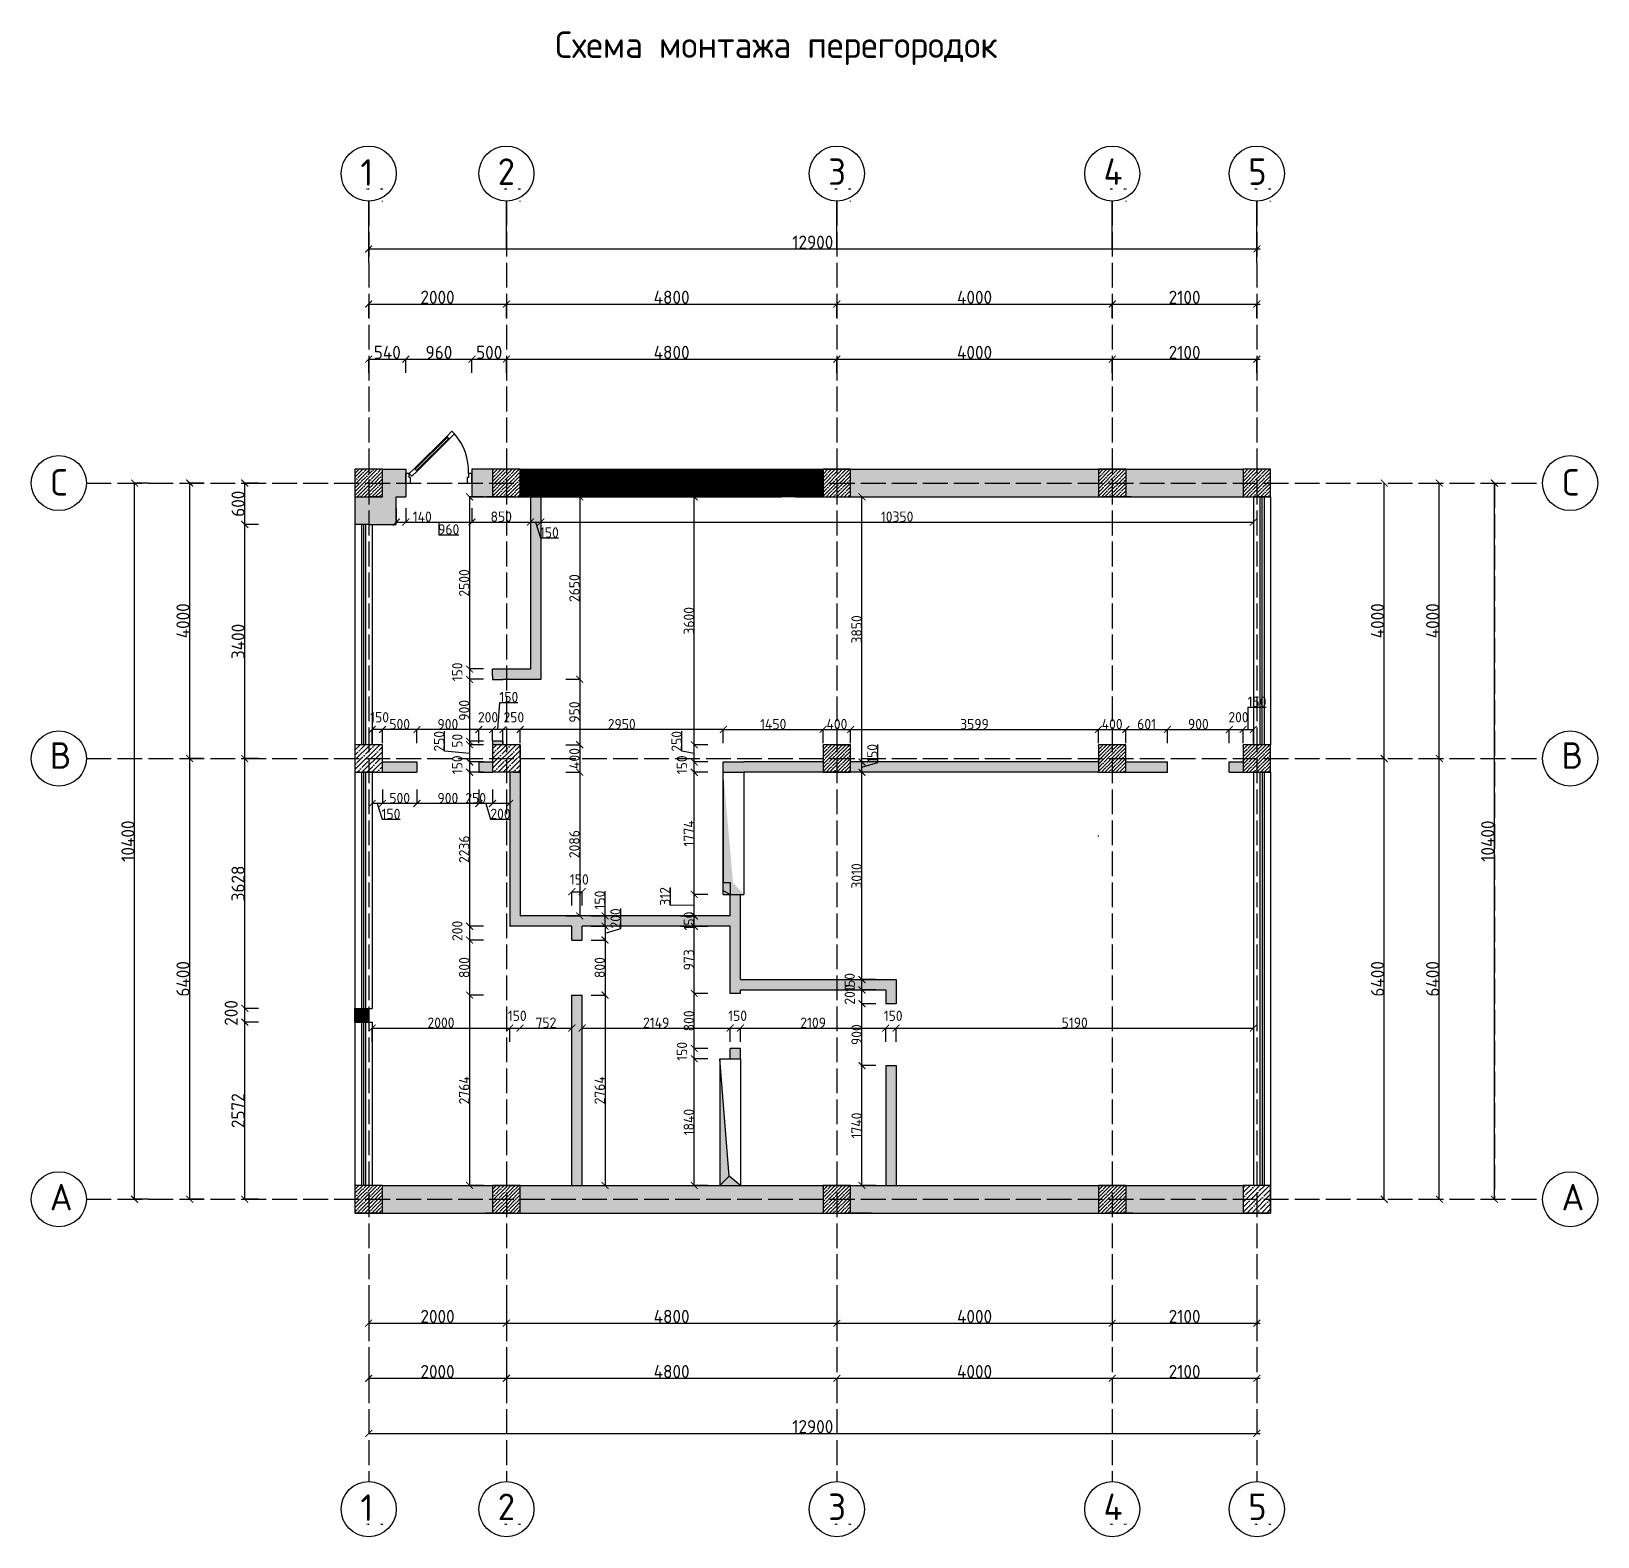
# Model space of a CAD drawing. Header units: millimetres. Extents: x -178199094 to 13669908, y -30538122 to 6091408.
# Drawn here: x 6812900 to 6835650, y 358530 to 380390 of the extents above; entities that cross this region are included whole.
import ezdxf

# ---------------------------------------------------------------- set-up
doc = ezdxf.new("R2010")
doc.units = ezdxf.units.MM
doc.linetypes.add('ACAD_ISO02W100', pattern=[15, 12, -3])
for name, color, linetype in [('0_Rəng_Yaşıllıqlar', 7, 'Continuous'), ('Plan 1', 7, 'Continuous'), ('Plan 2', 7, 'Continuous')]:
    doc.layers.add(name, color=color, linetype=linetype)
doc.styles.add('gost', font='GOST Common.ttf')
doc.dimstyles.new('Copy of GOST', dxfattribs={"dimtxt": 150, "dimasz": 100, "dimexe": 0.18, "dimexo": 0.06, "dimgap": 3, "dimtad": 1, "dimdec": 0, "dimzin": 0, "dimdsep": 46, "dimtxsty": 'gost', "dimblk": 'ARCHTICK', "dimcen": 0.09, "dimclrt": 256, "dimadec": 0, "dimazin": 0, "dimtfac": 1, "dimtdec": 0, "dimtofl": 0, "dimtmove": 0, "dimatfit": 3, "dimldrblk": 'ARCHTICK', "dimfxl": 200, "dimfxlon": 1, "dimtolj": 1, "dimtzin": 0, "dimarcsym": 0})
doc.dimstyles.new('GOST', dxfattribs={"dimtxt": 190, "dimasz": 100, "dimexe": 0.18, "dimexo": 0.06, "dimgap": 3, "dimtad": 1, "dimdec": 0, "dimzin": 0, "dimdsep": 46, "dimtxsty": 'gost', "dimblk": 'ARCHTICK', "dimcen": 0.09, "dimclrt": 256, "dimadec": 0, "dimazin": 0, "dimtfac": 1, "dimtdec": 0, "dimtofl": 0, "dimtmove": 0, "dimatfit": 3, "dimldrblk": 'ARCHTICK', "dimfxl": 200, "dimfxlon": 1, "dimtolj": 1, "dimtzin": 0, "dimarcsym": 0})
pattern_1 = [(45, (6765125.96, 350428.76), (-70.71068, 70.71068), []), (45, (6765196.67, 350428.76), (-70.71068, 70.71068), [125, -25, 0, -25])]

msp = doc.modelspace()

# ---------------------------------------------------------------- texts
at = {"layer": 'Plan 1', "attachment_point": 1, "style": 'gost'}
for s, width, insert, char_height in [('Схема монтажа перегородок', 12549.7203437, (6820509.14958, 380388.62596), 384.8748082), ('1', 384.8748082, (6817680.45614, 378532.96073), 384.87481), ('2', 384.8748082, (6819673.97695, 378544.8042), 384.87481), ('3', 384.8748082, (6824473.76658, 378544.8042), 384.87481), ('4', 384.8748082, (6828473.76658, 378544.8042), 384.87481), ('5', 384.8748082, (6830573.76658, 378544.8042), 384.87481), ('C', 384.8748082, (6813168.47794, 374032.67895), 384.87481), ('C', 384.8748082, (6835124.94624, 374032.67895), 384.87481), ('B', 384.8748082, (6813168.47794, 370066.507), 384.87481), ('B', 384.8748082, (6835124.94624, 370066.507), 384.87481), ('A', 384.8748082, (6813168.47794, 363653.164), 384.87481), ('A', 384.8748082, (6835124.94624, 363653.164), 384.87481), ('1', 384.8748082, (6817680.45614, 359144.32264), 384.87481), ('2', 384.8748082, (6819673.97695, 359156.16611), 384.87481), ('3', 384.8748082, (6824473.76658, 359156.16611), 384.87481), ('4', 384.8748082, (6828473.76658, 359156.16611), 384.87481), ('5', 384.8748082, (6830573.76658, 359156.16611), 384.87481)]:
    msp.add_mtext_dynamic_manual_height_columns(s, width=width, gutter_width=0.54982, heights=[0], dxfattribs=dict(at, insert=insert, char_height=char_height))

# ---------------------------------------------------------------- blocks, each defined once
blk = doc.blocks.new('A$C3C032968')
for p, q in [((0, 0), (0, 100)), ((0, 100), (0, 0)), ((700, 0), (700, 100)), ((700, 0), (700, 100))]:
    blk.add_line(p, q)
for points in [[(517, 522), (461, 466), (433, 494), (489, 551)], [(120, 128), (461, 466), (433, 494), (92, 156)], [(113, 135), (454, 473), (440, 487), (99, 149)], [(35, 100), (0, 100), (0, 0), (50, 0), (50, 50), (50, 60), (35, 60)], [(63, 72), (120, 128), (92, 156), (35, 100)], [(665, 100), (665, 60), (650, 60), (650, 50), (650, 0), (700, 0), (700, 100)]]:
    blk.add_lwpolyline(points, close=True)
blk.add_arc((72, 129), 593, 357.2313, 41.4937)
blk = doc.blocks.new('_ArchTick')
at = {"color": 0, "linetype": 'ByBlock', "const_width": 0.15}
blk.add_lwpolyline([(-0.5, -0.5), (0.5, 0.5)], dxfattribs=at)
blk = doc.blocks.new('*D336')
at = {"color": 0, "lineweight": -2, "transparency": 16777216}
for p, q in [((6817800, 375430), (6817800, 375630)), ((6817800, 375630), (6818340, 375630)), ((6818340, 375430), (6818340, 375630))]:
    blk.add_line(p, q, dxfattribs=at)
at = {"layer": 'Defpoints', "color": 0, "transparency": 16777216}
for p in [(6818340, 375630), (6817800, 373830), (6818340, 373898)]:
    blk.add_point(p, dxfattribs=at)
at = {"color": 0, "lineweight": -2, "transparency": 16777216, "xscale": 100, "yscale": 100, "zscale": 100, "rotation": 180}
blk.add_blockref('_ArchTick', (6817800, 375630), dxfattribs=at)
at = {"color": 0, "lineweight": -2, "transparency": 16777216, "xscale": 100, "yscale": 100, "zscale": 100}
blk.add_blockref('_ArchTick', (6818340, 375630), dxfattribs=at)
at = {"transparency": 16777216, "insert": (6818070, 375728), "char_height": 190, "attachment_point": 5, "style": 'gost'}
blk.add_mtext('\\A1;540', dxfattribs=at)
blk = doc.blocks.new('*D337')
at = {"color": 0, "lineweight": -2, "transparency": 16777216}
for p, q in [((6818340, 375430), (6818340, 375630)), ((6818340, 375630), (6819300, 375630)), ((6819300, 375430), (6819300, 375630))]:
    blk.add_line(p, q, dxfattribs=at)
at = {"layer": 'Defpoints', "color": 0, "transparency": 16777216}
for p in [(6819300, 375630), (6819300, 374030), (6818340, 373898)]:
    blk.add_point(p, dxfattribs=at)
at = {"color": 0, "lineweight": -2, "transparency": 16777216, "xscale": 100, "yscale": 100, "zscale": 100, "rotation": 180}
blk.add_blockref('_ArchTick', (6818340, 375630), dxfattribs=at)
at = {"color": 0, "lineweight": -2, "transparency": 16777216, "xscale": 100, "yscale": 100, "zscale": 100}
blk.add_blockref('_ArchTick', (6819300, 375630), dxfattribs=at)
at = {"transparency": 16777216, "insert": (6818820, 375728), "char_height": 190, "attachment_point": 5, "style": 'gost'}
blk.add_mtext('\\A1;960', dxfattribs=at)
blk = doc.blocks.new('*D338')
at = {"color": 0, "lineweight": -2, "transparency": 16777216}
for p, q in [((6819300, 375430), (6819300, 375630)), ((6819300, 375630), (6819800, 375630)), ((6819800, 375430), (6819800, 375630))]:
    blk.add_line(p, q, dxfattribs=at)
at = {"layer": 'Defpoints', "color": 0, "transparency": 16777216}
for p in [(6819800, 375630), (6819300, 374030), (6819800, 373830)]:
    blk.add_point(p, dxfattribs=at)
at = {"color": 0, "lineweight": -2, "transparency": 16777216, "xscale": 100, "yscale": 100, "zscale": 100, "rotation": 180}
blk.add_blockref('_ArchTick', (6819300, 375630), dxfattribs=at)
at = {"color": 0, "lineweight": -2, "transparency": 16777216, "xscale": 100, "yscale": 100, "zscale": 100}
blk.add_blockref('_ArchTick', (6819800, 375630), dxfattribs=at)
at = {"transparency": 16777216, "insert": (6819550, 375728), "char_height": 190, "attachment_point": 5, "style": 'gost'}
blk.add_mtext('\\A1;500', dxfattribs=at)
blk = doc.blocks.new('*D339')
at = {"color": 0, "lineweight": -2, "transparency": 16777216}
for p, q in [((6819800, 375430), (6819800, 375630)), ((6819800, 375630), (6824600, 375630)), ((6824600, 375430), (6824600, 375630))]:
    blk.add_line(p, q, dxfattribs=at)
at = {"layer": 'Defpoints', "color": 0, "transparency": 16777216}
for p in [(6824600, 375630), (6819800, 373830), (6824600, 373830)]:
    blk.add_point(p, dxfattribs=at)
at = {"color": 0, "lineweight": -2, "transparency": 16777216, "xscale": 100, "yscale": 100, "zscale": 100, "rotation": 180}
blk.add_blockref('_ArchTick', (6819800, 375630), dxfattribs=at)
at = {"color": 0, "lineweight": -2, "transparency": 16777216, "xscale": 100, "yscale": 100, "zscale": 100}
blk.add_blockref('_ArchTick', (6824600, 375630), dxfattribs=at)
at = {"transparency": 16777216, "insert": (6822200, 375728), "char_height": 190, "attachment_point": 5, "style": 'gost'}
blk.add_mtext('\\A1;4800', dxfattribs=at)
blk = doc.blocks.new('*D340')
at = {"color": 0, "lineweight": -2, "transparency": 16777216}
for p, q in [((6824600, 375430), (6824600, 375630)), ((6824600, 375630), (6828600, 375630)), ((6828600, 375430), (6828600, 375630))]:
    blk.add_line(p, q, dxfattribs=at)
at = {"layer": 'Defpoints', "color": 0, "transparency": 16777216}
for p in [(6828600, 375630), (6824600, 373830), (6828600, 373830)]:
    blk.add_point(p, dxfattribs=at)
at = {"color": 0, "lineweight": -2, "transparency": 16777216, "xscale": 100, "yscale": 100, "zscale": 100, "rotation": 180}
blk.add_blockref('_ArchTick', (6824600, 375630), dxfattribs=at)
at = {"color": 0, "lineweight": -2, "transparency": 16777216, "xscale": 100, "yscale": 100, "zscale": 100}
blk.add_blockref('_ArchTick', (6828600, 375630), dxfattribs=at)
at = {"transparency": 16777216, "insert": (6826600, 375728), "char_height": 190, "attachment_point": 5, "style": 'gost'}
blk.add_mtext('\\A1;4000', dxfattribs=at)
blk = doc.blocks.new('*D341')
at = {"color": 0, "lineweight": -2, "transparency": 16777216}
for p, q in [((6828600, 375430), (6828600, 375630)), ((6828600, 375630), (6830700, 375630)), ((6830700, 375430), (6830700, 375630))]:
    blk.add_line(p, q, dxfattribs=at)
at = {"layer": 'Defpoints', "color": 0, "transparency": 16777216}
for p in [(6830700, 375630), (6828600, 373830), (6830700, 373830)]:
    blk.add_point(p, dxfattribs=at)
at = {"color": 0, "lineweight": -2, "transparency": 16777216, "xscale": 100, "yscale": 100, "zscale": 100, "rotation": 180}
blk.add_blockref('_ArchTick', (6828600, 375630), dxfattribs=at)
at = {"color": 0, "lineweight": -2, "transparency": 16777216, "xscale": 100, "yscale": 100, "zscale": 100}
blk.add_blockref('_ArchTick', (6830700, 375630), dxfattribs=at)
at = {"transparency": 16777216, "insert": (6829650, 375728), "char_height": 190, "attachment_point": 5, "style": 'gost'}
blk.add_mtext('\\A1;2100', dxfattribs=at)
blk = doc.blocks.new('*D319')
at = {"color": 0, "lineweight": -2, "transparency": 16777216}
for p, q in [((6817800, 376230), (6817800, 376430)), ((6817800, 376430), (6819800, 376430)), ((6819800, 376230), (6819800, 376430))]:
    blk.add_line(p, q, dxfattribs=at)
at = {"layer": 'Defpoints', "color": 0, "transparency": 16777216}
for p in [(6819800, 376430), (6817800, 373830), (6819800, 373830)]:
    blk.add_point(p, dxfattribs=at)
at = {"color": 0, "lineweight": -2, "transparency": 16777216, "xscale": 100, "yscale": 100, "zscale": 100, "rotation": 180}
blk.add_blockref('_ArchTick', (6817800, 376430), dxfattribs=at)
at = {"color": 0, "lineweight": -2, "transparency": 16777216, "xscale": 100, "yscale": 100, "zscale": 100}
blk.add_blockref('_ArchTick', (6819800, 376430), dxfattribs=at)
at = {"transparency": 16777216, "insert": (6818800, 376528), "char_height": 190, "attachment_point": 5, "style": 'gost'}
blk.add_mtext('\\A1;2000', dxfattribs=at)
blk = doc.blocks.new('*D320')
at = {"color": 0, "lineweight": -2, "transparency": 16777216}
for p, q in [((6819800, 376230), (6819800, 376430)), ((6819800, 376430), (6824600, 376430)), ((6824600, 376230), (6824600, 376430))]:
    blk.add_line(p, q, dxfattribs=at)
at = {"layer": 'Defpoints', "color": 0, "transparency": 16777216}
for p in [(6824600, 376430), (6819800, 373830), (6824600, 373830)]:
    blk.add_point(p, dxfattribs=at)
at = {"color": 0, "lineweight": -2, "transparency": 16777216, "xscale": 100, "yscale": 100, "zscale": 100, "rotation": 180}
blk.add_blockref('_ArchTick', (6819800, 376430), dxfattribs=at)
at = {"color": 0, "lineweight": -2, "transparency": 16777216, "xscale": 100, "yscale": 100, "zscale": 100}
blk.add_blockref('_ArchTick', (6824600, 376430), dxfattribs=at)
at = {"transparency": 16777216, "insert": (6822200, 376528), "char_height": 190, "attachment_point": 5, "style": 'gost'}
blk.add_mtext('\\A1;4800', dxfattribs=at)
blk = doc.blocks.new('*D321')
at = {"color": 0, "lineweight": -2, "transparency": 16777216}
for p, q in [((6824600, 376230), (6824600, 376430)), ((6824600, 376430), (6828600, 376430)), ((6828600, 376230), (6828600, 376430))]:
    blk.add_line(p, q, dxfattribs=at)
at = {"layer": 'Defpoints', "color": 0, "transparency": 16777216}
for p in [(6828600, 376430), (6824600, 373830), (6828600, 373830)]:
    blk.add_point(p, dxfattribs=at)
at = {"color": 0, "lineweight": -2, "transparency": 16777216, "xscale": 100, "yscale": 100, "zscale": 100, "rotation": 180}
blk.add_blockref('_ArchTick', (6824600, 376430), dxfattribs=at)
at = {"color": 0, "lineweight": -2, "transparency": 16777216, "xscale": 100, "yscale": 100, "zscale": 100}
blk.add_blockref('_ArchTick', (6828600, 376430), dxfattribs=at)
at = {"transparency": 16777216, "insert": (6826600, 376528), "char_height": 190, "attachment_point": 5, "style": 'gost'}
blk.add_mtext('\\A1;4000', dxfattribs=at)
blk = doc.blocks.new('*D322')
at = {"color": 0, "lineweight": -2, "transparency": 16777216}
for p, q in [((6828600, 376230), (6828600, 376430)), ((6828600, 376430), (6830700, 376430)), ((6830700, 376230), (6830700, 376430))]:
    blk.add_line(p, q, dxfattribs=at)
at = {"layer": 'Defpoints', "color": 0, "transparency": 16777216}
for p in [(6830700, 376430), (6828600, 373830), (6830700, 373830)]:
    blk.add_point(p, dxfattribs=at)
at = {"color": 0, "lineweight": -2, "transparency": 16777216, "xscale": 100, "yscale": 100, "zscale": 100, "rotation": 180}
blk.add_blockref('_ArchTick', (6828600, 376430), dxfattribs=at)
at = {"color": 0, "lineweight": -2, "transparency": 16777216, "xscale": 100, "yscale": 100, "zscale": 100}
blk.add_blockref('_ArchTick', (6830700, 376430), dxfattribs=at)
at = {"transparency": 16777216, "insert": (6829650, 376528), "char_height": 190, "attachment_point": 5, "style": 'gost'}
blk.add_mtext('\\A1;2100', dxfattribs=at)
blk = doc.blocks.new('*D323')
at = {"color": 0, "lineweight": -2, "transparency": 16777216}
for p, q in [((6817800, 377030), (6817800, 377230)), ((6817800, 377230), (6830700, 377230)), ((6830700, 377030), (6830700, 377230))]:
    blk.add_line(p, q, dxfattribs=at)
at = {"layer": 'Defpoints', "color": 0, "transparency": 16777216}
for p in [(6830700, 377230), (6817800, 373830), (6830700, 373830)]:
    blk.add_point(p, dxfattribs=at)
at = {"color": 0, "lineweight": -2, "transparency": 16777216, "xscale": 100, "yscale": 100, "zscale": 100, "rotation": 180}
blk.add_blockref('_ArchTick', (6817800, 377230), dxfattribs=at)
at = {"color": 0, "lineweight": -2, "transparency": 16777216, "xscale": 100, "yscale": 100, "zscale": 100}
blk.add_blockref('_ArchTick', (6830700, 377230), dxfattribs=at)
at = {"transparency": 16777216, "insert": (6824250, 377328), "char_height": 190, "attachment_point": 5, "style": 'gost'}
blk.add_mtext('\\A1;12900', dxfattribs=at)
blk = doc.blocks.new('*D324')
at = {"color": 0, "lineweight": -2, "transparency": 16777216}
for p, q in [((6816200, 366002), (6816000, 366002)), ((6816000, 363430), (6816000, 366002)), ((6816200, 363430), (6816000, 363430))]:
    blk.add_line(p, q, dxfattribs=at)
at = {"layer": 'Defpoints', "color": 0, "transparency": 16777216}
for p in [(6816000, 366002), (6817850, 366002), (6817800, 363430)]:
    blk.add_point(p, dxfattribs=at)
at = {"color": 0, "lineweight": -2, "transparency": 16777216, "xscale": 100, "yscale": 100, "zscale": 100}
for p, rotation in [((6816000, 366002), 90), ((6816000, 363430), 270)]:
    blk.add_blockref('_ArchTick', p, dxfattribs=dict(at, rotation=rotation))
at = {"transparency": 16777216, "insert": (6815902, 364716), "char_height": 190, "attachment_point": 5, "rotation": 90, "style": 'gost'}
blk.add_mtext('\\A1;2572', dxfattribs=at)
blk = doc.blocks.new('*D309')
at = {"color": 0, "lineweight": -2, "transparency": 16777216}
for p, q in [((6816200, 366202), (6816000, 366202)), ((6816000, 366002), (6816000, 366202)), ((6816200, 366002), (6816000, 366002))]:
    blk.add_line(p, q, dxfattribs=at)
at = {"layer": 'Defpoints', "color": 0, "transparency": 16777216}
for p in [(6816000, 366202), (6817850, 366202), (6817850, 366002)]:
    blk.add_point(p, dxfattribs=at)
at = {"color": 0, "lineweight": -2, "transparency": 16777216, "xscale": 100, "yscale": 100, "zscale": 100}
for p, rotation in [((6816000, 366202), 90), ((6816000, 366002), 270)]:
    blk.add_blockref('_ArchTick', p, dxfattribs=dict(at, rotation=rotation))
at = {"transparency": 16777216, "insert": (6815802, 366135), "char_height": 190, "attachment_point": 5, "rotation": 90, "style": 'gost'}
blk.add_mtext('\\A1;200', dxfattribs=at)
blk = doc.blocks.new('*D310')
at = {"color": 0, "lineweight": -2, "transparency": 16777216}
for p, q in [((6816200, 373830), (6816000, 373830)), ((6816000, 373230), (6816000, 373830)), ((6816200, 373230), (6816000, 373230))]:
    blk.add_line(p, q, dxfattribs=at)
at = {"layer": 'Defpoints', "color": 0, "transparency": 16777216}
for p in [(6816000, 373830), (6817800, 373830), (6817600, 373230)]:
    blk.add_point(p, dxfattribs=at)
at = {"color": 0, "lineweight": -2, "transparency": 16777216, "xscale": 100, "yscale": 100, "zscale": 100}
for p, rotation in [((6816000, 373830), 90), ((6816000, 373230), 270)]:
    blk.add_blockref('_ArchTick', p, dxfattribs=dict(at, rotation=rotation))
at = {"transparency": 16777216, "insert": (6815902, 373530), "char_height": 190, "attachment_point": 5, "rotation": 90, "style": 'gost'}
blk.add_mtext('\\A1;600', dxfattribs=at)
blk = doc.blocks.new('*D311')
at = {"color": 0, "lineweight": -2, "transparency": 16777216}
for p, q in [((6814600, 373830), (6814400, 373830)), ((6814400, 363430), (6814400, 373830)), ((6814600, 363430), (6814400, 363430))]:
    blk.add_line(p, q, dxfattribs=at)
at = {"layer": 'Defpoints', "color": 0, "transparency": 16777216}
for p in [(6814400, 373830), (6817800, 373830), (6817800, 363430)]:
    blk.add_point(p, dxfattribs=at)
at = {"color": 0, "lineweight": -2, "transparency": 16777216, "xscale": 100, "yscale": 100, "zscale": 100}
for p, rotation in [((6814400, 373830), 90), ((6814400, 363430), 270)]:
    blk.add_blockref('_ArchTick', p, dxfattribs=dict(at, rotation=rotation))
at = {"transparency": 16777216, "insert": (6814302, 368630), "char_height": 190, "attachment_point": 5, "rotation": 90, "style": 'gost'}
blk.add_mtext('\\A1;10400', dxfattribs=at)
blk = doc.blocks.new('*D312')
at = {"color": 0, "lineweight": -2, "transparency": 16777216}
for p, q in [((6815400, 369830), (6815200, 369830)), ((6815200, 363430), (6815200, 369830)), ((6815400, 363430), (6815200, 363430))]:
    blk.add_line(p, q, dxfattribs=at)
at = {"layer": 'Defpoints', "color": 0, "transparency": 16777216}
for p in [(6815200, 369830), (6817800, 369830), (6817800, 363430)]:
    blk.add_point(p, dxfattribs=at)
at = {"color": 0, "lineweight": -2, "transparency": 16777216, "xscale": 100, "yscale": 100, "zscale": 100}
for p, rotation in [((6815200, 369830), 90), ((6815200, 363430), 270)]:
    blk.add_blockref('_ArchTick', p, dxfattribs=dict(at, rotation=rotation))
at = {"transparency": 16777216, "insert": (6815102, 366630), "char_height": 190, "attachment_point": 5, "rotation": 90, "style": 'gost'}
blk.add_mtext('\\A1;6400', dxfattribs=at)
blk = doc.blocks.new('*D313')
at = {"color": 0, "lineweight": -2, "transparency": 16777216}
for p, q in [((6815400, 373830), (6815200, 373830)), ((6815200, 369830), (6815200, 373830)), ((6815400, 369830), (6815200, 369830))]:
    blk.add_line(p, q, dxfattribs=at)
at = {"layer": 'Defpoints', "color": 0, "transparency": 16777216}
for p in [(6815200, 373830), (6817800, 373830), (6817800, 369830)]:
    blk.add_point(p, dxfattribs=at)
at = {"color": 0, "lineweight": -2, "transparency": 16777216, "xscale": 100, "yscale": 100, "zscale": 100}
for p, rotation in [((6815200, 373830), 90), ((6815200, 369830), 270)]:
    blk.add_blockref('_ArchTick', p, dxfattribs=dict(at, rotation=rotation))
at = {"transparency": 16777216, "insert": (6815102, 371830), "char_height": 190, "attachment_point": 5, "rotation": 90, "style": 'gost'}
blk.add_mtext('\\A1;4000', dxfattribs=at)
blk = doc.blocks.new('*D325')
at = {"color": 0, "lineweight": -2, "transparency": 16777216}
for p, q in [((6817800, 361830), (6817800, 361630)), ((6819800, 361830), (6819800, 361630)), ((6817800, 361630), (6819800, 361630))]:
    blk.add_line(p, q, dxfattribs=at)
at = {"layer": 'Defpoints', "color": 0, "transparency": 16777216}
for p in [(6817800, 363430), (6819800, 363430), (6819800, 361630)]:
    blk.add_point(p, dxfattribs=at)
at = {"color": 0, "lineweight": -2, "transparency": 16777216, "xscale": 100, "yscale": 100, "zscale": 100, "rotation": 180}
blk.add_blockref('_ArchTick', (6817800, 361630), dxfattribs=at)
at = {"color": 0, "lineweight": -2, "transparency": 16777216, "xscale": 100, "yscale": 100, "zscale": 100}
blk.add_blockref('_ArchTick', (6819800, 361630), dxfattribs=at)
at = {"transparency": 16777216, "insert": (6818800, 361728), "char_height": 190, "attachment_point": 5, "style": 'gost'}
blk.add_mtext('\\A1;2000', dxfattribs=at)
blk = doc.blocks.new('*D326')
at = {"color": 0, "lineweight": -2, "transparency": 16777216}
for p, q in [((6819800, 361830), (6819800, 361630)), ((6824600, 361830), (6824600, 361630)), ((6819800, 361630), (6824600, 361630))]:
    blk.add_line(p, q, dxfattribs=at)
at = {"layer": 'Defpoints', "color": 0, "transparency": 16777216}
for p in [(6819800, 363430), (6824600, 363430), (6824600, 361630)]:
    blk.add_point(p, dxfattribs=at)
at = {"color": 0, "lineweight": -2, "transparency": 16777216, "xscale": 100, "yscale": 100, "zscale": 100, "rotation": 180}
blk.add_blockref('_ArchTick', (6819800, 361630), dxfattribs=at)
at = {"color": 0, "lineweight": -2, "transparency": 16777216, "xscale": 100, "yscale": 100, "zscale": 100}
blk.add_blockref('_ArchTick', (6824600, 361630), dxfattribs=at)
at = {"transparency": 16777216, "insert": (6822200, 361728), "char_height": 190, "attachment_point": 5, "style": 'gost'}
blk.add_mtext('\\A1;4800', dxfattribs=at)
blk = doc.blocks.new('*D327')
at = {"color": 0, "lineweight": -2, "transparency": 16777216}
for p, q in [((6824600, 361830), (6824600, 361630)), ((6828600, 361830), (6828600, 361630)), ((6824600, 361630), (6828600, 361630))]:
    blk.add_line(p, q, dxfattribs=at)
at = {"layer": 'Defpoints', "color": 0, "transparency": 16777216}
for p in [(6824600, 363430), (6828600, 363430), (6828600, 361630)]:
    blk.add_point(p, dxfattribs=at)
at = {"color": 0, "lineweight": -2, "transparency": 16777216, "xscale": 100, "yscale": 100, "zscale": 100, "rotation": 180}
blk.add_blockref('_ArchTick', (6824600, 361630), dxfattribs=at)
at = {"color": 0, "lineweight": -2, "transparency": 16777216, "xscale": 100, "yscale": 100, "zscale": 100}
blk.add_blockref('_ArchTick', (6828600, 361630), dxfattribs=at)
at = {"transparency": 16777216, "insert": (6826600, 361728), "char_height": 190, "attachment_point": 5, "style": 'gost'}
blk.add_mtext('\\A1;4000', dxfattribs=at)
blk = doc.blocks.new('*D328')
at = {"color": 0, "lineweight": -2, "transparency": 16777216}
for p, q in [((6828600, 361830), (6828600, 361630)), ((6830700, 361830), (6830700, 361630)), ((6828600, 361630), (6830700, 361630))]:
    blk.add_line(p, q, dxfattribs=at)
at = {"layer": 'Defpoints', "color": 0, "transparency": 16777216}
for p in [(6828600, 363430), (6830700, 363430), (6830700, 361630)]:
    blk.add_point(p, dxfattribs=at)
at = {"color": 0, "lineweight": -2, "transparency": 16777216, "xscale": 100, "yscale": 100, "zscale": 100, "rotation": 180}
blk.add_blockref('_ArchTick', (6828600, 361630), dxfattribs=at)
at = {"color": 0, "lineweight": -2, "transparency": 16777216, "xscale": 100, "yscale": 100, "zscale": 100}
blk.add_blockref('_ArchTick', (6830700, 361630), dxfattribs=at)
at = {"transparency": 16777216, "insert": (6829650, 361728), "char_height": 190, "attachment_point": 5, "style": 'gost'}
blk.add_mtext('\\A1;2100', dxfattribs=at)
blk = doc.blocks.new('*D314')
at = {"color": 0, "lineweight": -2, "transparency": 16777216}
for p, q in [((6817800, 361030), (6817800, 360830)), ((6817800, 360830), (6819800, 360830)), ((6819800, 361030), (6819800, 360830))]:
    blk.add_line(p, q, dxfattribs=at)
at = {"layer": 'Defpoints', "color": 0, "transparency": 16777216}
for p in [(6817800, 363430), (6819800, 363430), (6819800, 360830)]:
    blk.add_point(p, dxfattribs=at)
at = {"color": 0, "lineweight": -2, "transparency": 16777216, "xscale": 100, "yscale": 100, "zscale": 100, "rotation": 180}
blk.add_blockref('_ArchTick', (6817800, 360830), dxfattribs=at)
at = {"color": 0, "lineweight": -2, "transparency": 16777216, "xscale": 100, "yscale": 100, "zscale": 100}
blk.add_blockref('_ArchTick', (6819800, 360830), dxfattribs=at)
at = {"transparency": 16777216, "insert": (6818800, 360928), "char_height": 190, "attachment_point": 5, "style": 'gost'}
blk.add_mtext('\\A1;2000', dxfattribs=at)
blk = doc.blocks.new('*D315')
at = {"color": 0, "lineweight": -2, "transparency": 16777216}
for p, q in [((6819800, 361030), (6819800, 360830)), ((6819800, 360830), (6824600, 360830)), ((6824600, 360830), (6824600, 360830))]:
    blk.add_line(p, q, dxfattribs=at)
at = {"layer": 'Defpoints', "color": 0, "transparency": 16777216}
for p in [(6819800, 363430), (6824600, 360830), (6824600, 360830)]:
    blk.add_point(p, dxfattribs=at)
at = {"color": 0, "lineweight": -2, "transparency": 16777216, "xscale": 100, "yscale": 100, "zscale": 100, "rotation": 180}
blk.add_blockref('_ArchTick', (6819800, 360830), dxfattribs=at)
at = {"color": 0, "lineweight": -2, "transparency": 16777216, "xscale": 100, "yscale": 100, "zscale": 100}
blk.add_blockref('_ArchTick', (6824600, 360830), dxfattribs=at)
at = {"transparency": 16777216, "insert": (6822200, 360928), "char_height": 190, "attachment_point": 5, "style": 'gost'}
blk.add_mtext('\\A1;4800', dxfattribs=at)
blk = doc.blocks.new('*D316')
at = {"color": 0, "lineweight": -2, "transparency": 16777216}
for p, q in [((6824600, 360830), (6824600, 360830)), ((6824600, 360830), (6828600, 360830)), ((6828600, 360830), (6828600, 360830))]:
    blk.add_line(p, q, dxfattribs=at)
at = {"layer": 'Defpoints', "color": 0, "transparency": 16777216}
for p in [(6824600, 360830), (6828600, 360830), (6828600, 360830)]:
    blk.add_point(p, dxfattribs=at)
at = {"color": 0, "lineweight": -2, "transparency": 16777216, "xscale": 100, "yscale": 100, "zscale": 100, "rotation": 180}
blk.add_blockref('_ArchTick', (6824600, 360830), dxfattribs=at)
at = {"color": 0, "lineweight": -2, "transparency": 16777216, "xscale": 100, "yscale": 100, "zscale": 100}
blk.add_blockref('_ArchTick', (6828600, 360830), dxfattribs=at)
at = {"transparency": 16777216, "insert": (6826600, 360928), "char_height": 190, "attachment_point": 5, "style": 'gost'}
blk.add_mtext('\\A1;4000', dxfattribs=at)
blk = doc.blocks.new('*D317')
at = {"color": 0, "lineweight": -2, "transparency": 16777216}
for p, q in [((6828600, 360830), (6828600, 360830)), ((6828600, 360830), (6830700, 360830)), ((6830700, 360830), (6830700, 360830))]:
    blk.add_line(p, q, dxfattribs=at)
at = {"layer": 'Defpoints', "color": 0, "transparency": 16777216}
for p in [(6828600, 360830), (6830700, 360830), (6830700, 360830)]:
    blk.add_point(p, dxfattribs=at)
at = {"color": 0, "lineweight": -2, "transparency": 16777216, "xscale": 100, "yscale": 100, "zscale": 100, "rotation": 180}
blk.add_blockref('_ArchTick', (6828600, 360830), dxfattribs=at)
at = {"color": 0, "lineweight": -2, "transparency": 16777216, "xscale": 100, "yscale": 100, "zscale": 100}
blk.add_blockref('_ArchTick', (6830700, 360830), dxfattribs=at)
at = {"transparency": 16777216, "insert": (6829650, 360928), "char_height": 190, "attachment_point": 5, "style": 'gost'}
blk.add_mtext('\\A1;2100', dxfattribs=at)
blk = doc.blocks.new('*D329')
at = {"color": 0, "lineweight": -2, "transparency": 16777216}
for p, q in [((6817800, 360230), (6817800, 360030)), ((6830700, 360230), (6830700, 360030)), ((6817800, 360030), (6830700, 360030))]:
    blk.add_line(p, q, dxfattribs=at)
at = {"layer": 'Defpoints', "color": 0, "transparency": 16777216}
for p in [(6817800, 363430), (6830700, 363430), (6830700, 360030)]:
    blk.add_point(p, dxfattribs=at)
at = {"color": 0, "lineweight": -2, "transparency": 16777216, "xscale": 100, "yscale": 100, "zscale": 100, "rotation": 180}
blk.add_blockref('_ArchTick', (6817800, 360030), dxfattribs=at)
at = {"color": 0, "lineweight": -2, "transparency": 16777216, "xscale": 100, "yscale": 100, "zscale": 100}
blk.add_blockref('_ArchTick', (6830700, 360030), dxfattribs=at)
at = {"transparency": 16777216, "insert": (6824250, 360128), "char_height": 190, "attachment_point": 5, "style": 'gost'}
blk.add_mtext('\\A1;12900', dxfattribs=at)
blk = doc.blocks.new('*D330')
at = {"color": 0, "lineweight": -2, "transparency": 16777216}
for p, q in [((6832350, 369830), (6832550, 369830)), ((6832550, 363430), (6832550, 369830)), ((6832350, 363430), (6832550, 363430))]:
    blk.add_line(p, q, dxfattribs=at)
at = {"layer": 'Defpoints', "color": 0, "transparency": 16777216}
for p in [(6830700, 369830), (6832550, 369830), (6830700, 363430)]:
    blk.add_point(p, dxfattribs=at)
at = {"color": 0, "lineweight": -2, "transparency": 16777216, "xscale": 100, "yscale": 100, "zscale": 100}
for p, rotation in [((6832550, 369830), 90), ((6832550, 363430), 270)]:
    blk.add_blockref('_ArchTick', p, dxfattribs=dict(at, rotation=rotation))
at = {"transparency": 16777216, "insert": (6832452, 366630), "char_height": 190, "attachment_point": 5, "rotation": 90, "style": 'gost'}
blk.add_mtext('\\A1;6400', dxfattribs=at)
blk = doc.blocks.new('*D331')
at = {"color": 0, "lineweight": -2, "transparency": 16777216}
for p, q in [((6832550, 373830), (6832550, 373830)), ((6832550, 369830), (6832550, 373830)), ((6832350, 369830), (6832550, 369830))]:
    blk.add_line(p, q, dxfattribs=at)
at = {"layer": 'Defpoints', "color": 0, "transparency": 16777216}
for p in [(6832550, 373830), (6832550, 373830), (6830700, 369830)]:
    blk.add_point(p, dxfattribs=at)
at = {"color": 0, "lineweight": -2, "transparency": 16777216, "xscale": 100, "yscale": 100, "zscale": 100}
for p, rotation in [((6832550, 373830), 90), ((6832550, 369830), 270)]:
    blk.add_blockref('_ArchTick', p, dxfattribs=dict(at, rotation=rotation))
at = {"transparency": 16777216, "insert": (6832452, 371830), "char_height": 190, "attachment_point": 5, "rotation": 90, "style": 'gost'}
blk.add_mtext('\\A1;4000', dxfattribs=at)
blk = doc.blocks.new('*D332')
at = {"color": 0, "lineweight": -2, "transparency": 16777216}
for p, q in [((6833350, 369830), (6833350, 369830)), ((6833350, 363430), (6833350, 369830)), ((6833350, 363430), (6833350, 363430))]:
    blk.add_line(p, q, dxfattribs=at)
at = {"layer": 'Defpoints', "color": 0, "transparency": 16777216}
for p in [(6833350, 369830), (6833350, 369830), (6833350, 363430)]:
    blk.add_point(p, dxfattribs=at)
at = {"color": 0, "lineweight": -2, "transparency": 16777216, "xscale": 100, "yscale": 100, "zscale": 100}
for p, rotation in [((6833350, 369830), 90), ((6833350, 363430), 270)]:
    blk.add_blockref('_ArchTick', p, dxfattribs=dict(at, rotation=rotation))
at = {"transparency": 16777216, "insert": (6833252, 366630), "char_height": 190, "attachment_point": 5, "rotation": 90, "style": 'gost'}
blk.add_mtext('\\A1;6400', dxfattribs=at)
blk = doc.blocks.new('*D333')
at = {"color": 0, "lineweight": -2, "transparency": 16777216}
for p, q in [((6833350, 373830), (6833350, 373830)), ((6833350, 369830), (6833350, 373830)), ((6833350, 369830), (6833350, 369830))]:
    blk.add_line(p, q, dxfattribs=at)
at = {"layer": 'Defpoints', "color": 0, "transparency": 16777216}
for p in [(6833350, 373830), (6833350, 373830), (6833350, 369830)]:
    blk.add_point(p, dxfattribs=at)
at = {"color": 0, "lineweight": -2, "transparency": 16777216, "xscale": 100, "yscale": 100, "zscale": 100}
for p, rotation in [((6833350, 373830), 90), ((6833350, 369830), 270)]:
    blk.add_blockref('_ArchTick', p, dxfattribs=dict(at, rotation=rotation))
at = {"transparency": 16777216, "insert": (6833252, 371830), "char_height": 190, "attachment_point": 5, "rotation": 90, "style": 'gost'}
blk.add_mtext('\\A1;4000', dxfattribs=at)
blk = doc.blocks.new('*D334')
at = {"color": 0, "lineweight": -2, "transparency": 16777216}
for p, q in [((6816200, 369830), (6816000, 369830)), ((6816000, 366202), (6816000, 369830)), ((6816200, 366202), (6816000, 366202))]:
    blk.add_line(p, q, dxfattribs=at)
at = {"layer": 'Defpoints', "color": 0, "transparency": 16777216}
for p in [(6816000, 369830), (6817600, 369830), (6817600, 366202)]:
    blk.add_point(p, dxfattribs=at)
at = {"color": 0, "lineweight": -2, "transparency": 16777216, "xscale": 100, "yscale": 100, "zscale": 100}
for p, rotation in [((6816000, 369830), 90), ((6816000, 366202), 270)]:
    blk.add_blockref('_ArchTick', p, dxfattribs=dict(at, rotation=rotation))
at = {"transparency": 16777216, "insert": (6815902, 368016), "char_height": 190, "attachment_point": 5, "rotation": 90, "style": 'gost'}
blk.add_mtext('\\A1;3628', dxfattribs=at)
blk = doc.blocks.new('*D335')
at = {"color": 0, "lineweight": -2, "transparency": 16777216}
for p, q in [((6816200, 373230), (6816000, 373230)), ((6816000, 369830), (6816000, 373230)), ((6816200, 369830), (6816000, 369830))]:
    blk.add_line(p, q, dxfattribs=at)
at = {"layer": 'Defpoints', "color": 0, "transparency": 16777216}
for p in [(6816000, 373230), (6817600, 373230), (6817600, 369830)]:
    blk.add_point(p, dxfattribs=at)
at = {"color": 0, "lineweight": -2, "transparency": 16777216, "xscale": 100, "yscale": 100, "zscale": 100}
for p, rotation in [((6816000, 373230), 90), ((6816000, 369830), 270)]:
    blk.add_blockref('_ArchTick', p, dxfattribs=dict(at, rotation=rotation))
at = {"transparency": 16777216, "insert": (6815902, 371530), "char_height": 190, "attachment_point": 5, "rotation": 90, "style": 'gost'}
blk.add_mtext('\\A1;3400', dxfattribs=at)
blk = doc.blocks.new('*D318')
at = {"color": 0, "lineweight": -2, "transparency": 16777216}
for p, q in [((6833950, 373830), (6834150, 373830)), ((6834150, 363430), (6834150, 373830)), ((6833950, 363430), (6834150, 363430))]:
    blk.add_line(p, q, dxfattribs=at)
at = {"layer": 'Defpoints', "color": 0, "transparency": 16777216}
for p in [(6830700, 373830), (6834150, 373830), (6830700, 363430)]:
    blk.add_point(p, dxfattribs=at)
at = {"color": 0, "lineweight": -2, "transparency": 16777216, "xscale": 100, "yscale": 100, "zscale": 100}
for p, rotation in [((6834150, 373830), 90), ((6834150, 363430), 270)]:
    blk.add_blockref('_ArchTick', p, dxfattribs=dict(at, rotation=rotation))
at = {"transparency": 16777216, "insert": (6834052, 368630), "char_height": 190, "attachment_point": 5, "rotation": 90, "style": 'gost'}
blk.add_mtext('\\A1;10400', dxfattribs=at)
blk = doc.blocks.new('*D452')
at = {"color": 0, "lineweight": -2, "transparency": 16777216}
for p, q in [((6820665, 373630), (6820865, 373630)), ((6820865, 373630), (6820865, 370980)), ((6820665, 370980), (6820865, 370980))]:
    blk.add_line(p, q, dxfattribs=at)
at = {"layer": 'Defpoints', "color": 0, "transparency": 16777216}
for p in [(6820300, 373630), (6820300, 370980), (6820865, 370980)]:
    blk.add_point(p, dxfattribs=at)
at = {"color": 0, "lineweight": -2, "transparency": 16777216, "xscale": 100, "yscale": 100, "zscale": 100}
for p, rotation in [((6820865, 373630), 90), ((6820865, 370980), 270)]:
    blk.add_blockref('_ArchTick', p, dxfattribs=dict(at, rotation=rotation))
at = {"transparency": 16777216, "insert": (6820787, 372305), "char_height": 150, "attachment_point": 5, "rotation": 90, "style": 'gost'}
blk.add_mtext('\\A1;2650', dxfattribs=at)
blk = doc.blocks.new('*D453')
at = {"color": 0, "lineweight": -2, "transparency": 16777216}
for p, q in [((6820665, 370980), (6820865, 370980)), ((6820865, 370980), (6820865, 370030)), ((6820665, 370030), (6820865, 370030))]:
    blk.add_line(p, q, dxfattribs=at)
at = {"layer": 'Defpoints', "color": 0, "transparency": 16777216}
for p in [(6820300, 370980), (6819999, 370030), (6820865, 370030)]:
    blk.add_point(p, dxfattribs=at)
at = {"color": 0, "lineweight": -2, "transparency": 16777216, "xscale": 100, "yscale": 100, "zscale": 100}
for p, rotation in [((6820865, 370980), 90), ((6820865, 370030), 270)]:
    blk.add_blockref('_ArchTick', p, dxfattribs=dict(at, rotation=rotation))
at = {"transparency": 16777216, "insert": (6820787, 370505), "char_height": 150, "attachment_point": 5, "rotation": 90, "style": 'gost'}
blk.add_mtext('\\A1;950', dxfattribs=at)
blk = doc.blocks.new('*D454')
at = {"color": 0, "lineweight": -2, "transparency": 16777216}
for p, q in [((6820665, 370030), (6820865, 370030)), ((6820865, 370030), (6820865, 369630)), ((6820665, 369630), (6820865, 369630))]:
    blk.add_line(p, q, dxfattribs=at)
at = {"layer": 'Defpoints', "color": 0, "transparency": 16777216}
for p in [(6819999, 370030), (6819999, 369630), (6820865, 369630)]:
    blk.add_point(p, dxfattribs=at)
at = {"color": 0, "lineweight": -2, "transparency": 16777216, "xscale": 100, "yscale": 100, "zscale": 100}
for p, rotation in [((6820865, 370030), 90), ((6820865, 369630), 270)]:
    blk.add_blockref('_ArchTick', p, dxfattribs=dict(at, rotation=rotation))
at = {"transparency": 16777216, "insert": (6820787, 369830), "char_height": 150, "attachment_point": 5, "rotation": 90, "style": 'gost'}
blk.add_mtext('\\A1;400', dxfattribs=at)
blk = doc.blocks.new('*D455')
at = {"color": 0, "lineweight": -2, "transparency": 16777216}
for p, q in [((6820665, 369630), (6820865, 369630)), ((6820865, 369630), (6820865, 367544)), ((6820665, 367544), (6820865, 367544))]:
    blk.add_line(p, q, dxfattribs=at)
at = {"layer": 'Defpoints', "color": 0, "transparency": 16777216}
for p in [(6819999, 369630), (6820006, 367544), (6820865, 367544)]:
    blk.add_point(p, dxfattribs=at)
at = {"color": 0, "lineweight": -2, "transparency": 16777216, "xscale": 100, "yscale": 100, "zscale": 100}
for p, rotation in [((6820865, 369630), 90), ((6820865, 367544), 270)]:
    blk.add_blockref('_ArchTick', p, dxfattribs=dict(at, rotation=rotation))
at = {"transparency": 16777216, "insert": (6820787, 368587), "char_height": 150, "attachment_point": 5, "rotation": 90, "style": 'gost'}
blk.add_mtext('\\A1;2086', dxfattribs=at)
blk = doc.blocks.new('*D456')
at = {"color": 0, "lineweight": -2, "transparency": 16777216}
for p, q in [((6821233, 367544), (6821233, 367905)), ((6821033, 367544), (6821233, 367544)), ((6821233, 367394), (6821233, 367544)), ((6821033, 367394), (6821233, 367394))]:
    blk.add_line(p, q, dxfattribs=at)
at = {"layer": 'Defpoints', "color": 0, "transparency": 16777216}
for p in [(6819999, 367544), (6819999, 367394), (6821233, 367394)]:
    blk.add_point(p, dxfattribs=at)
at = {"color": 0, "lineweight": -2, "transparency": 16777216, "xscale": 100, "yscale": 100, "zscale": 100}
for p, rotation in [((6821233, 367544), 90), ((6821233, 367394), 270)]:
    blk.add_blockref('_ArchTick', p, dxfattribs=dict(at, rotation=rotation))
at = {"transparency": 16777216, "insert": (6821155, 367775), "char_height": 150, "attachment_point": 5, "rotation": 90, "style": 'gost'}
blk.add_mtext('\\A1;150', dxfattribs=at)
blk = doc.blocks.new('*D457')
at = {"color": 0, "lineweight": -2, "transparency": 16777216}
for p, q in [((6821463, 367363), (6821463, 367654)), ((6821033, 367394), (6821233, 367394)), ((6821033, 367194), (6821233, 367194)), ((6821233, 367394), (6821233, 367194)), ((6821233, 367294), (6821463, 367363))]:
    blk.add_line(p, q, dxfattribs=at)
at = {"layer": 'Defpoints', "color": 0, "transparency": 16777216}
for p in [(6819999, 367394), (6820901, 367194), (6821233, 367194)]:
    blk.add_point(p, dxfattribs=at)
at = {"color": 0, "lineweight": -2, "transparency": 16777216, "xscale": 100, "yscale": 100, "zscale": 100}
for p, rotation in [((6821233, 367394), 90), ((6821233, 367194), 270)]:
    blk.add_blockref('_ArchTick', p, dxfattribs=dict(at, rotation=rotation))
at = {"transparency": 16777216, "insert": (6821385, 367508), "char_height": 150, "attachment_point": 5, "rotation": 90, "style": 'gost'}
blk.add_mtext('\\A1;200', dxfattribs=at)
blk = doc.blocks.new('*D458')
at = {"color": 0, "lineweight": -2, "transparency": 16777216}
for p, q in [((6821033, 367194), (6821233, 367194)), ((6821233, 367194), (6821233, 366394)), ((6821033, 366394), (6821233, 366394))]:
    blk.add_line(p, q, dxfattribs=at)
at = {"layer": 'Defpoints', "color": 0, "transparency": 16777216}
for p in [(6820901, 367194), (6820901, 366394), (6821233, 366394)]:
    blk.add_point(p, dxfattribs=at)
at = {"color": 0, "lineweight": -2, "transparency": 16777216, "xscale": 100, "yscale": 100, "zscale": 100}
for p, rotation in [((6821233, 367194), 90), ((6821233, 366394), 270)]:
    blk.add_blockref('_ArchTick', p, dxfattribs=dict(at, rotation=rotation))
at = {"transparency": 16777216, "insert": (6821155, 366794), "char_height": 150, "attachment_point": 5, "rotation": 90, "style": 'gost'}
blk.add_mtext('\\A1;800', dxfattribs=at)
blk = doc.blocks.new('*D459')
at = {"color": 0, "lineweight": -2, "transparency": 16777216}
for p, q in [((6821033, 366394), (6821233, 366394)), ((6821233, 366394), (6821233, 363630)), ((6821033, 363630), (6821233, 363630))]:
    blk.add_line(p, q, dxfattribs=at)
at = {"layer": 'Defpoints', "color": 0, "transparency": 16777216}
for p in [(6820901, 366394), (6820900, 363630), (6821233, 363630)]:
    blk.add_point(p, dxfattribs=at)
at = {"color": 0, "lineweight": -2, "transparency": 16777216, "xscale": 100, "yscale": 100, "zscale": 100}
for p, rotation in [((6821233, 366394), 90), ((6821233, 363630), 270)]:
    blk.add_blockref('_ArchTick', p, dxfattribs=dict(at, rotation=rotation))
at = {"transparency": 16777216, "insert": (6821155, 365012), "char_height": 150, "attachment_point": 5, "rotation": 90, "style": 'gost'}
blk.add_mtext('\\A1;2764', dxfattribs=at)
blk = doc.blocks.new('*D460')
at = {"color": 0, "lineweight": -2, "transparency": 16777216}
for p, q in [((6819600, 369378), (6819600, 369178)), ((6819849, 369378), (6819849, 369178)), ((6819600, 369178), (6819209, 369178)), ((6819849, 369178), (6819600, 369178))]:
    blk.add_line(p, q, dxfattribs=at)
at = {"layer": 'Defpoints', "color": 0, "transparency": 16777216}
for p in [(6819600, 369630), (6819849, 369630), (6819600, 369178)]:
    blk.add_point(p, dxfattribs=at)
at = {"color": 0, "lineweight": -2, "transparency": 16777216, "xscale": 100, "yscale": 100, "zscale": 100, "rotation": 180}
blk.add_blockref('_ArchTick', (6819600, 369178), dxfattribs=at)
at = {"color": 0, "lineweight": -2, "transparency": 16777216, "xscale": 100, "yscale": 100, "zscale": 100}
blk.add_blockref('_ArchTick', (6819849, 369178), dxfattribs=at)
at = {"transparency": 16777216, "insert": (6819354, 369256), "char_height": 150, "attachment_point": 5, "style": 'gost'}
blk.add_mtext('\\A1;250', dxfattribs=at)
blk = doc.blocks.new('*D461')
at = {"color": 0, "lineweight": -2, "transparency": 16777216}
for p, q in [((6819400, 369378), (6819400, 369178)), ((6819600, 369378), (6819600, 369178)), ((6819600, 369178), (6819400, 369178)), ((6819500, 369178), (6819569, 368948)), ((6819569, 368948), (6819860, 368948))]:
    blk.add_line(p, q, dxfattribs=at)
at = {"layer": 'Defpoints', "color": 0, "transparency": 16777216}
for p in [(6819400, 369630), (6819600, 369630), (6819400, 369178)]:
    blk.add_point(p, dxfattribs=at)
at = {"color": 0, "lineweight": -2, "transparency": 16777216, "xscale": 100, "yscale": 100, "zscale": 100, "rotation": 180}
blk.add_blockref('_ArchTick', (6819400, 369178), dxfattribs=at)
at = {"color": 0, "lineweight": -2, "transparency": 16777216, "xscale": 100, "yscale": 100, "zscale": 100}
blk.add_blockref('_ArchTick', (6819600, 369178), dxfattribs=at)
at = {"transparency": 16777216, "insert": (6819714, 369026), "char_height": 150, "attachment_point": 5, "style": 'gost'}
blk.add_mtext('\\A1;200', dxfattribs=at)
blk = doc.blocks.new('*D462')
at = {"color": 0, "lineweight": -2, "transparency": 16777216}
for p, q in [((6818500, 369378), (6818500, 369178)), ((6819400, 369378), (6819400, 369178)), ((6819400, 369178), (6818500, 369178))]:
    blk.add_line(p, q, dxfattribs=at)
at = {"layer": 'Defpoints', "color": 0, "transparency": 16777216}
for p in [(6818500, 369630), (6819400, 369630), (6818500, 369178)]:
    blk.add_point(p, dxfattribs=at)
at = {"color": 0, "lineweight": -2, "transparency": 16777216, "xscale": 100, "yscale": 100, "zscale": 100, "rotation": 180}
blk.add_blockref('_ArchTick', (6818500, 369178), dxfattribs=at)
at = {"color": 0, "lineweight": -2, "transparency": 16777216, "xscale": 100, "yscale": 100, "zscale": 100}
blk.add_blockref('_ArchTick', (6819400, 369178), dxfattribs=at)
at = {"transparency": 16777216, "insert": (6818950, 369256), "char_height": 150, "attachment_point": 5, "style": 'gost'}
blk.add_mtext('\\A1;900', dxfattribs=at)
blk = doc.blocks.new('*D463')
at = {"color": 0, "lineweight": -2, "transparency": 16777216}
for p, q in [((6818000, 369378), (6818000, 369178)), ((6818500, 369378), (6818500, 369178)), ((6818500, 369178), (6818000, 369178))]:
    blk.add_line(p, q, dxfattribs=at)
at = {"layer": 'Defpoints', "color": 0, "transparency": 16777216}
for p in [(6818000, 369630), (6818500, 369630), (6818000, 369178)]:
    blk.add_point(p, dxfattribs=at)
at = {"color": 0, "lineweight": -2, "transparency": 16777216, "xscale": 100, "yscale": 100, "zscale": 100, "rotation": 180}
blk.add_blockref('_ArchTick', (6818000, 369178), dxfattribs=at)
at = {"color": 0, "lineweight": -2, "transparency": 16777216, "xscale": 100, "yscale": 100, "zscale": 100}
blk.add_blockref('_ArchTick', (6818500, 369178), dxfattribs=at)
at = {"transparency": 16777216, "insert": (6818250, 369256), "char_height": 150, "attachment_point": 5, "style": 'gost'}
blk.add_mtext('\\A1;500', dxfattribs=at)
blk = doc.blocks.new('*D464')
at = {"color": 0, "lineweight": -2, "transparency": 16777216}
for p, q in [((6817850, 369378), (6817850, 369178)), ((6818000, 369378), (6818000, 369178)), ((6818000, 369178), (6817850, 369178)), ((6817925, 369178), (6817994, 368948)), ((6817994, 368948), (6818255, 368948))]:
    blk.add_line(p, q, dxfattribs=at)
at = {"layer": 'Defpoints', "color": 0, "transparency": 16777216}
for p in [(6817850, 369630), (6818000, 369630), (6817850, 369178)]:
    blk.add_point(p, dxfattribs=at)
at = {"color": 0, "lineweight": -2, "transparency": 16777216, "xscale": 100, "yscale": 100, "zscale": 100, "rotation": 180}
blk.add_blockref('_ArchTick', (6817850, 369178), dxfattribs=at)
at = {"color": 0, "lineweight": -2, "transparency": 16777216, "xscale": 100, "yscale": 100, "zscale": 100}
blk.add_blockref('_ArchTick', (6818000, 369178), dxfattribs=at)
at = {"transparency": 16777216, "insert": (6818124, 369026), "char_height": 150, "attachment_point": 5, "style": 'gost'}
blk.add_mtext('\\A1;150', dxfattribs=at)
blk = doc.blocks.new('*D465')
at = {"color": 0, "lineweight": -2, "transparency": 16777216}
for p, q in [((6822950, 370052), (6822950, 370252)), ((6822950, 370252), (6824400, 370252)), ((6824400, 370052), (6824400, 370252))]:
    blk.add_line(p, q, dxfattribs=at)
at = {"layer": 'Defpoints', "color": 0, "transparency": 16777216}
for p in [(6824400, 370252), (6822950, 369780), (6824400, 369780)]:
    blk.add_point(p, dxfattribs=at)
at = {"color": 0, "lineweight": -2, "transparency": 16777216, "xscale": 100, "yscale": 100, "zscale": 100, "rotation": 180}
blk.add_blockref('_ArchTick', (6822950, 370252), dxfattribs=at)
at = {"color": 0, "lineweight": -2, "transparency": 16777216, "xscale": 100, "yscale": 100, "zscale": 100}
blk.add_blockref('_ArchTick', (6824400, 370252), dxfattribs=at)
at = {"transparency": 16777216, "insert": (6823675, 370330), "char_height": 150, "attachment_point": 5, "style": 'gost'}
blk.add_mtext('\\A1;1450', dxfattribs=at)
blk = doc.blocks.new('*D466')
at = {"color": 0, "lineweight": -2, "transparency": 16777216}
for p, q in [((6824400, 370052), (6824400, 370252)), ((6824400, 370252), (6824800, 370252)), ((6824800, 370052), (6824800, 370252))]:
    blk.add_line(p, q, dxfattribs=at)
at = {"layer": 'Defpoints', "color": 0, "transparency": 16777216}
for p in [(6824800, 370252), (6824800, 370030), (6824400, 369780)]:
    blk.add_point(p, dxfattribs=at)
at = {"color": 0, "lineweight": -2, "transparency": 16777216, "xscale": 100, "yscale": 100, "zscale": 100, "rotation": 180}
blk.add_blockref('_ArchTick', (6824400, 370252), dxfattribs=at)
at = {"color": 0, "lineweight": -2, "transparency": 16777216, "xscale": 100, "yscale": 100, "zscale": 100}
blk.add_blockref('_ArchTick', (6824800, 370252), dxfattribs=at)
at = {"transparency": 16777216, "insert": (6824600, 370330), "char_height": 150, "attachment_point": 5, "style": 'gost'}
blk.add_mtext('\\A1;400', dxfattribs=at)
blk = doc.blocks.new('*D467')
at = {"color": 0, "lineweight": -2, "transparency": 16777216}
for p, q in [((6824800, 370052), (6824800, 370252)), ((6824800, 370252), (6828398, 370252)), ((6828398, 370052), (6828398, 370252))]:
    blk.add_line(p, q, dxfattribs=at)
at = {"layer": 'Defpoints', "color": 0, "transparency": 16777216}
for p in [(6828398, 370252), (6824800, 370030), (6828398, 370030)]:
    blk.add_point(p, dxfattribs=at)
at = {"color": 0, "lineweight": -2, "transparency": 16777216, "xscale": 100, "yscale": 100, "zscale": 100, "rotation": 180}
blk.add_blockref('_ArchTick', (6824800, 370252), dxfattribs=at)
at = {"color": 0, "lineweight": -2, "transparency": 16777216, "xscale": 100, "yscale": 100, "zscale": 100}
blk.add_blockref('_ArchTick', (6828398, 370252), dxfattribs=at)
at = {"transparency": 16777216, "insert": (6826599, 370330), "char_height": 150, "attachment_point": 5, "style": 'gost'}
blk.add_mtext('\\A1;3599', dxfattribs=at)
blk = doc.blocks.new('*D468')
at = {"color": 0, "lineweight": -2, "transparency": 16777216}
for p, q in [((6828398, 370052), (6828398, 370252)), ((6828398, 370252), (6828798, 370252)), ((6828798, 370052), (6828798, 370252))]:
    blk.add_line(p, q, dxfattribs=at)
at = {"layer": 'Defpoints', "color": 0, "transparency": 16777216}
for p in [(6828798, 370252), (6828398, 370030), (6828798, 370030)]:
    blk.add_point(p, dxfattribs=at)
at = {"color": 0, "lineweight": -2, "transparency": 16777216, "xscale": 100, "yscale": 100, "zscale": 100, "rotation": 180}
blk.add_blockref('_ArchTick', (6828398, 370252), dxfattribs=at)
at = {"color": 0, "lineweight": -2, "transparency": 16777216, "xscale": 100, "yscale": 100, "zscale": 100}
blk.add_blockref('_ArchTick', (6828798, 370252), dxfattribs=at)
at = {"transparency": 16777216, "insert": (6828598, 370330), "char_height": 150, "attachment_point": 5, "style": 'gost'}
blk.add_mtext('\\A1;400', dxfattribs=at)
blk = doc.blocks.new('*D469')
at = {"color": 0, "lineweight": -2, "transparency": 16777216}
for p, q in [((6828798, 370052), (6828798, 370252)), ((6828798, 370252), (6829400, 370252)), ((6829400, 370052), (6829400, 370252))]:
    blk.add_line(p, q, dxfattribs=at)
at = {"layer": 'Defpoints', "color": 0, "transparency": 16777216}
for p in [(6829400, 370252), (6828798, 370030), (6829400, 369780)]:
    blk.add_point(p, dxfattribs=at)
at = {"color": 0, "lineweight": -2, "transparency": 16777216, "xscale": 100, "yscale": 100, "zscale": 100, "rotation": 180}
blk.add_blockref('_ArchTick', (6828798, 370252), dxfattribs=at)
at = {"color": 0, "lineweight": -2, "transparency": 16777216, "xscale": 100, "yscale": 100, "zscale": 100}
blk.add_blockref('_ArchTick', (6829400, 370252), dxfattribs=at)
at = {"transparency": 16777216, "insert": (6829099, 370330), "char_height": 150, "attachment_point": 5, "style": 'gost'}
blk.add_mtext('\\A1;601', dxfattribs=at)
blk = doc.blocks.new('*D470')
at = {"color": 0, "lineweight": -2, "transparency": 16777216}
for p, q in [((6829400, 370052), (6829400, 370252)), ((6829400, 370252), (6830300, 370252)), ((6830300, 370052), (6830300, 370252))]:
    blk.add_line(p, q, dxfattribs=at)
at = {"layer": 'Defpoints', "color": 0, "transparency": 16777216}
for p in [(6830300, 370252), (6829400, 369780), (6830300, 369780)]:
    blk.add_point(p, dxfattribs=at)
at = {"color": 0, "lineweight": -2, "transparency": 16777216, "xscale": 100, "yscale": 100, "zscale": 100, "rotation": 180}
blk.add_blockref('_ArchTick', (6829400, 370252), dxfattribs=at)
at = {"color": 0, "lineweight": -2, "transparency": 16777216, "xscale": 100, "yscale": 100, "zscale": 100}
blk.add_blockref('_ArchTick', (6830300, 370252), dxfattribs=at)
at = {"transparency": 16777216, "insert": (6829850, 370330), "char_height": 150, "attachment_point": 5, "style": 'gost'}
blk.add_mtext('\\A1;900', dxfattribs=at)
blk = doc.blocks.new('*D471')
at = {"color": 0, "lineweight": -2, "transparency": 16777216}
for p, q in [((6830300, 370052), (6830300, 370252)), ((6830300, 370252), (6830500, 370252)), ((6830500, 370052), (6830500, 370252))]:
    blk.add_line(p, q, dxfattribs=at)
at = {"layer": 'Defpoints', "color": 0, "transparency": 16777216}
for p in [(6830500, 370252), (6830300, 369780), (6830500, 369780)]:
    blk.add_point(p, dxfattribs=at)
at = {"color": 0, "lineweight": -2, "transparency": 16777216, "xscale": 100, "yscale": 100, "zscale": 100, "rotation": 180}
blk.add_blockref('_ArchTick', (6830300, 370252), dxfattribs=at)
at = {"color": 0, "lineweight": -2, "transparency": 16777216, "xscale": 100, "yscale": 100, "zscale": 100}
blk.add_blockref('_ArchTick', (6830500, 370252), dxfattribs=at)
at = {"transparency": 16777216, "insert": (6830433, 370430), "char_height": 150, "attachment_point": 5, "style": 'gost'}
blk.add_mtext('\\A1;200', dxfattribs=at)
blk = doc.blocks.new('*D472')
at = {"color": 0, "lineweight": -2, "transparency": 16777216}
for p, q in [((6830575, 370252), (6830572, 370577)), ((6830572, 370577), (6830833, 370577)), ((6830500, 370052), (6830500, 370252)), ((6830500, 370252), (6830650, 370252)), ((6830650, 370052), (6830650, 370252))]:
    blk.add_line(p, q, dxfattribs=at)
at = {"layer": 'Defpoints', "color": 0, "transparency": 16777216}
for p in [(6830650, 370252), (6830650, 370030), (6830500, 369780)]:
    blk.add_point(p, dxfattribs=at)
at = {"color": 0, "lineweight": -2, "transparency": 16777216, "xscale": 100, "yscale": 100, "zscale": 100, "rotation": 180}
blk.add_blockref('_ArchTick', (6830500, 370252), dxfattribs=at)
at = {"color": 0, "lineweight": -2, "transparency": 16777216, "xscale": 100, "yscale": 100, "zscale": 100}
blk.add_blockref('_ArchTick', (6830650, 370252), dxfattribs=at)
at = {"transparency": 16777216, "insert": (6830703, 370655), "char_height": 150, "attachment_point": 5, "style": 'gost'}
blk.add_mtext('\\A1;150', dxfattribs=at)
blk = doc.blocks.new('*D473')
at = {"color": 0, "lineweight": -2, "transparency": 16777216}
for p, q in [((6819465, 373630), (6819265, 373630)), ((6819265, 373630), (6819265, 371130)), ((6819465, 371130), (6819265, 371130))]:
    blk.add_line(p, q, dxfattribs=at)
at = {"layer": 'Defpoints', "color": 0, "transparency": 16777216}
for p in [(6820275, 373630), (6819265, 371130), (6820275, 371130)]:
    blk.add_point(p, dxfattribs=at)
at = {"color": 0, "lineweight": -2, "transparency": 16777216, "xscale": 100, "yscale": 100, "zscale": 100}
for p, rotation in [((6819265, 373630), 90), ((6819265, 371130), 270)]:
    blk.add_blockref('_ArchTick', p, dxfattribs=dict(at, rotation=rotation))
at = {"transparency": 16777216, "insert": (6819187, 372380), "char_height": 150, "attachment_point": 5, "rotation": 90, "style": 'gost'}
blk.add_mtext('\\A1;2500', dxfattribs=at)
blk = doc.blocks.new('*D474')
at = {"color": 0, "lineweight": -2, "transparency": 16777216}
for p, q in [((6819465, 371130), (6819265, 371130)), ((6819265, 371130), (6819265, 370980)), ((6819465, 370980), (6819265, 370980))]:
    blk.add_line(p, q, dxfattribs=at)
at = {"layer": 'Defpoints', "color": 0, "transparency": 16777216}
for p in [(6820275, 371130), (6819265, 370980), (6819615, 370980)]:
    blk.add_point(p, dxfattribs=at)
at = {"color": 0, "lineweight": -2, "transparency": 16777216, "xscale": 100, "yscale": 100, "zscale": 100}
for p, rotation in [((6819265, 371130), 90), ((6819265, 370980), 270)]:
    blk.add_blockref('_ArchTick', p, dxfattribs=dict(at, rotation=rotation))
at = {"transparency": 16777216, "insert": (6819087, 371088), "char_height": 150, "attachment_point": 5, "rotation": 90, "style": 'gost'}
blk.add_mtext('\\A1;150', dxfattribs=at)
blk = doc.blocks.new('*D475')
at = {"color": 0, "lineweight": -2, "transparency": 16777216}
for p, q in [((6819465, 370980), (6819265, 370980)), ((6819265, 370980), (6819265, 370080)), ((6819465, 370080), (6819265, 370080))]:
    blk.add_line(p, q, dxfattribs=at)
at = {"layer": 'Defpoints', "color": 0, "transparency": 16777216}
for p in [(6819615, 370980), (6819265, 370080), (6819615, 370080)]:
    blk.add_point(p, dxfattribs=at)
at = {"color": 0, "lineweight": -2, "transparency": 16777216, "xscale": 100, "yscale": 100, "zscale": 100}
for p, rotation in [((6819265, 370980), 90), ((6819265, 370080), 270)]:
    blk.add_blockref('_ArchTick', p, dxfattribs=dict(at, rotation=rotation))
at = {"transparency": 16777216, "insert": (6819187, 370530), "char_height": 150, "attachment_point": 5, "rotation": 90, "style": 'gost'}
blk.add_mtext('\\A1;900', dxfattribs=at)
blk = doc.blocks.new('*D476')
at = {"color": 0, "lineweight": -2, "transparency": 16777216}
for p, q in [((6819465, 370080), (6819265, 370080)), ((6819265, 370080), (6819265, 370030)), ((6819465, 370030), (6819265, 370030))]:
    blk.add_line(p, q, dxfattribs=at)
at = {"layer": 'Defpoints', "color": 0, "transparency": 16777216}
for p in [(6819265, 370030), (6819615, 370080), (6819615, 370030)]:
    blk.add_point(p, dxfattribs=at)
at = {"color": 0, "lineweight": -2, "transparency": 16777216, "xscale": 100, "yscale": 100, "zscale": 100}
for p, rotation in [((6819265, 370080), 90), ((6819265, 370030), 270)]:
    blk.add_blockref('_ArchTick', p, dxfattribs=dict(at, rotation=rotation))
at = {"transparency": 16777216, "insert": (6819087, 370088), "char_height": 150, "attachment_point": 5, "rotation": 90, "style": 'gost'}
blk.add_mtext('\\A1;50', dxfattribs=at)
blk = doc.blocks.new('*D477')
at = {"color": 0, "lineweight": -2, "transparency": 16777216}
for p, q in [((6818901, 369935), (6818901, 370226)), ((6819265, 369905), (6818901, 369935)), ((6819465, 370030), (6819265, 370030)), ((6819265, 370030), (6819265, 369780)), ((6819465, 369780), (6819265, 369780))]:
    blk.add_line(p, q, dxfattribs=at)
at = {"layer": 'Defpoints', "color": 0, "transparency": 16777216}
for p in [(6819615, 370030), (6819265, 369780), (6819600, 369780)]:
    blk.add_point(p, dxfattribs=at)
at = {"color": 0, "lineweight": -2, "transparency": 16777216, "xscale": 100, "yscale": 100, "zscale": 100}
for p, rotation in [((6819265, 370030), 90), ((6819265, 369780), 270)]:
    blk.add_blockref('_ArchTick', p, dxfattribs=dict(at, rotation=rotation))
at = {"transparency": 16777216, "insert": (6818823, 370080), "char_height": 150, "attachment_point": 5, "rotation": 90, "style": 'gost'}
blk.add_mtext('\\A1;250', dxfattribs=at)
blk = doc.blocks.new('*D478')
at = {"color": 0, "lineweight": -2, "transparency": 16777216}
for p, q in [((6819465, 369780), (6819265, 369780)), ((6819265, 369780), (6819265, 369630)), ((6819465, 369630), (6819265, 369630))]:
    blk.add_line(p, q, dxfattribs=at)
at = {"layer": 'Defpoints', "color": 0, "transparency": 16777216}
for p in [(6819600, 369780), (6819265, 369630), (6819600, 369630)]:
    blk.add_point(p, dxfattribs=at)
at = {"color": 0, "lineweight": -2, "transparency": 16777216, "xscale": 100, "yscale": 100, "zscale": 100}
for p, rotation in [((6819265, 369780), 90), ((6819265, 369630), 270)]:
    blk.add_blockref('_ArchTick', p, dxfattribs=dict(at, rotation=rotation))
at = {"transparency": 16777216, "insert": (6819087, 369738), "char_height": 150, "attachment_point": 5, "rotation": 90, "style": 'gost'}
blk.add_mtext('\\A1;150', dxfattribs=at)
blk = doc.blocks.new('*D479')
at = {"color": 0, "lineweight": -2, "transparency": 16777216}
for p, q in [((6819465, 369630), (6819265, 369630)), ((6819265, 369630), (6819265, 367394)), ((6819465, 367394), (6819265, 367394))]:
    blk.add_line(p, q, dxfattribs=at)
at = {"layer": 'Defpoints', "color": 0, "transparency": 16777216}
for p in [(6819600, 369630), (6819265, 367394), (6819856, 367394)]:
    blk.add_point(p, dxfattribs=at)
at = {"color": 0, "lineweight": -2, "transparency": 16777216, "xscale": 100, "yscale": 100, "zscale": 100}
for p, rotation in [((6819265, 369630), 90), ((6819265, 367394), 270)]:
    blk.add_blockref('_ArchTick', p, dxfattribs=dict(at, rotation=rotation))
at = {"transparency": 16777216, "insert": (6819187, 368512), "char_height": 150, "attachment_point": 5, "rotation": 90, "style": 'gost'}
blk.add_mtext('\\A1;2236', dxfattribs=at)
blk = doc.blocks.new('*D480')
at = {"color": 0, "lineweight": -2, "transparency": 16777216}
for p, q in [((6819465, 367394), (6819265, 367394)), ((6819265, 367394), (6819265, 367194)), ((6819465, 367194), (6819265, 367194))]:
    blk.add_line(p, q, dxfattribs=at)
at = {"layer": 'Defpoints', "color": 0, "transparency": 16777216}
for p in [(6819265, 367194), (6819856, 367394), (6820751, 367194)]:
    blk.add_point(p, dxfattribs=at)
at = {"color": 0, "lineweight": -2, "transparency": 16777216, "xscale": 100, "yscale": 100, "zscale": 100}
for p, rotation in [((6819265, 367394), 90), ((6819265, 367194), 270)]:
    blk.add_blockref('_ArchTick', p, dxfattribs=dict(at, rotation=rotation))
at = {"transparency": 16777216, "insert": (6819087, 367327), "char_height": 150, "attachment_point": 5, "rotation": 90, "style": 'gost'}
blk.add_mtext('\\A1;200', dxfattribs=at)
blk = doc.blocks.new('*D481')
at = {"color": 0, "lineweight": -2, "transparency": 16777216}
for p, q in [((6819465, 367194), (6819265, 367194)), ((6819265, 367194), (6819265, 366394)), ((6819465, 366394), (6819265, 366394))]:
    blk.add_line(p, q, dxfattribs=at)
at = {"layer": 'Defpoints', "color": 0, "transparency": 16777216}
for p in [(6820751, 367194), (6819265, 366394), (6820751, 366394)]:
    blk.add_point(p, dxfattribs=at)
at = {"color": 0, "lineweight": -2, "transparency": 16777216, "xscale": 100, "yscale": 100, "zscale": 100}
for p, rotation in [((6819265, 367194), 90), ((6819265, 366394), 270)]:
    blk.add_blockref('_ArchTick', p, dxfattribs=dict(at, rotation=rotation))
at = {"transparency": 16777216, "insert": (6819187, 366794), "char_height": 150, "attachment_point": 5, "rotation": 90, "style": 'gost'}
blk.add_mtext('\\A1;800', dxfattribs=at)
blk = doc.blocks.new('*D482')
at = {"color": 0, "lineweight": -2, "transparency": 16777216}
for p, q in [((6819465, 366394), (6819265, 366394)), ((6819265, 366394), (6819265, 363630)), ((6819465, 363630), (6819265, 363630))]:
    blk.add_line(p, q, dxfattribs=at)
at = {"layer": 'Defpoints', "color": 0, "transparency": 16777216}
for p in [(6820751, 366394), (6819265, 363630), (6820750, 363630)]:
    blk.add_point(p, dxfattribs=at)
at = {"color": 0, "lineweight": -2, "transparency": 16777216, "xscale": 100, "yscale": 100, "zscale": 100}
for p, rotation in [((6819265, 366394), 90), ((6819265, 363630), 270)]:
    blk.add_blockref('_ArchTick', p, dxfattribs=dict(at, rotation=rotation))
at = {"transparency": 16777216, "insert": (6819187, 365012), "char_height": 150, "attachment_point": 5, "rotation": 90, "style": 'gost'}
blk.add_mtext('\\A1;2764', dxfattribs=at)
blk = doc.blocks.new('*D483')
at = {"color": 0, "lineweight": -2, "transparency": 16777216}
for p, q in [((6818200, 373464), (6818200, 373264)), ((6818340, 373464), (6818340, 373264)), ((6818200, 373264), (6818340, 373264)), ((6818340, 373264), (6818716, 373264))]:
    blk.add_line(p, q, dxfattribs=at)
at = {"layer": 'Defpoints', "color": 0, "transparency": 16777216}
for p in [(6818200, 373630), (6818340, 373630), (6818340, 373264)]:
    blk.add_point(p, dxfattribs=at)
at = {"color": 0, "lineweight": -2, "transparency": 16777216, "xscale": 100, "yscale": 100, "zscale": 100, "rotation": 180}
blk.add_blockref('_ArchTick', (6818200, 373264), dxfattribs=at)
at = {"color": 0, "lineweight": -2, "transparency": 16777216, "xscale": 100, "yscale": 100, "zscale": 100}
blk.add_blockref('_ArchTick', (6818340, 373264), dxfattribs=at)
at = {"transparency": 16777216, "insert": (6818578, 373342), "char_height": 150, "attachment_point": 5, "style": 'gost'}
blk.add_mtext('\\A1;140', dxfattribs=at)
blk = doc.blocks.new('*D484')
at = {"color": 0, "lineweight": -2, "transparency": 16777216}
for p, q in [((6818340, 373464), (6818340, 373264)), ((6819300, 373464), (6819300, 373264)), ((6818340, 373264), (6819300, 373264)), ((6818820, 373264), (6818817, 373080)), ((6818817, 373080), (6819108, 373080))]:
    blk.add_line(p, q, dxfattribs=at)
at = {"layer": 'Defpoints', "color": 0, "transparency": 16777216}
for p in [(6818340, 373630), (6819300, 373630), (6819300, 373264)]:
    blk.add_point(p, dxfattribs=at)
at = {"color": 0, "lineweight": -2, "transparency": 16777216, "xscale": 100, "yscale": 100, "zscale": 100, "rotation": 180}
blk.add_blockref('_ArchTick', (6818340, 373264), dxfattribs=at)
at = {"color": 0, "lineweight": -2, "transparency": 16777216, "xscale": 100, "yscale": 100, "zscale": 100}
blk.add_blockref('_ArchTick', (6819300, 373264), dxfattribs=at)
at = {"transparency": 16777216, "insert": (6818962, 373158), "char_height": 150, "attachment_point": 5, "style": 'gost'}
blk.add_mtext('\\A1;960', dxfattribs=at)
blk = doc.blocks.new('*D485')
at = {"color": 0, "lineweight": -2, "transparency": 16777216}
for p, q in [((6819300, 373464), (6819300, 373264)), ((6820150, 373464), (6820150, 373264)), ((6819300, 373264), (6820150, 373264))]:
    blk.add_line(p, q, dxfattribs=at)
at = {"layer": 'Defpoints', "color": 0, "transparency": 16777216}
for p in [(6819300, 373630), (6820150, 373630), (6820150, 373264)]:
    blk.add_point(p, dxfattribs=at)
at = {"color": 0, "lineweight": -2, "transparency": 16777216, "xscale": 100, "yscale": 100, "zscale": 100, "rotation": 180}
blk.add_blockref('_ArchTick', (6819300, 373264), dxfattribs=at)
at = {"color": 0, "lineweight": -2, "transparency": 16777216, "xscale": 100, "yscale": 100, "zscale": 100}
blk.add_blockref('_ArchTick', (6820150, 373264), dxfattribs=at)
at = {"transparency": 16777216, "insert": (6819725, 373342), "char_height": 150, "attachment_point": 5, "style": 'gost'}
blk.add_mtext('\\A1;850', dxfattribs=at)
blk = doc.blocks.new('*D486')
at = {"color": 0, "lineweight": -2, "transparency": 16777216}
for p, q in [((6820150, 373464), (6820150, 373264)), ((6820300, 373464), (6820300, 373264)), ((6820150, 373264), (6820300, 373264)), ((6820225, 373264), (6820294, 373034)), ((6820294, 373034), (6820555, 373034))]:
    blk.add_line(p, q, dxfattribs=at)
at = {"layer": 'Defpoints', "color": 0, "transparency": 16777216}
for p in [(6820150, 373630), (6820300, 373630), (6820300, 373264)]:
    blk.add_point(p, dxfattribs=at)
at = {"color": 0, "lineweight": -2, "transparency": 16777216, "xscale": 100, "yscale": 100, "zscale": 100, "rotation": 180}
blk.add_blockref('_ArchTick', (6820150, 373264), dxfattribs=at)
at = {"color": 0, "lineweight": -2, "transparency": 16777216, "xscale": 100, "yscale": 100, "zscale": 100}
blk.add_blockref('_ArchTick', (6820300, 373264), dxfattribs=at)
at = {"transparency": 16777216, "insert": (6820424, 373112), "char_height": 150, "attachment_point": 5, "style": 'gost'}
blk.add_mtext('\\A1;150', dxfattribs=at)
blk = doc.blocks.new('*D487')
at = {"color": 0, "lineweight": -2, "transparency": 16777216}
for p, q in [((6820300, 373464), (6820300, 373264)), ((6830650, 373464), (6830650, 373264)), ((6820300, 373264), (6830650, 373264))]:
    blk.add_line(p, q, dxfattribs=at)
at = {"layer": 'Defpoints', "color": 0, "transparency": 16777216}
for p in [(6820300, 373630), (6830650, 373630), (6830650, 373264)]:
    blk.add_point(p, dxfattribs=at)
at = {"color": 0, "lineweight": -2, "transparency": 16777216, "xscale": 100, "yscale": 100, "zscale": 100, "rotation": 180}
blk.add_blockref('_ArchTick', (6820300, 373264), dxfattribs=at)
at = {"color": 0, "lineweight": -2, "transparency": 16777216, "xscale": 100, "yscale": 100, "zscale": 100}
blk.add_blockref('_ArchTick', (6830650, 373264), dxfattribs=at)
at = {"transparency": 16777216, "insert": (6825475, 373342), "char_height": 150, "attachment_point": 5, "style": 'gost'}
blk.add_mtext('\\A1;10350', dxfattribs=at)
blk = doc.blocks.new('*D488')
at = {"color": 0, "lineweight": -2, "transparency": 16777216}
for p, q in [((6819999, 370051), (6819999, 370251)), ((6822950, 370251), (6819999, 370251)), ((6822950, 370051), (6822950, 370251))]:
    blk.add_line(p, q, dxfattribs=at)
at = {"layer": 'Defpoints', "color": 0, "transparency": 16777216}
for p in [(6819999, 370251), (6819999, 370030), (6822950, 369780)]:
    blk.add_point(p, dxfattribs=at)
at = {"color": 0, "lineweight": -2, "transparency": 16777216, "xscale": 100, "yscale": 100, "zscale": 100, "rotation": 180}
blk.add_blockref('_ArchTick', (6819999, 370251), dxfattribs=at)
at = {"color": 0, "lineweight": -2, "transparency": 16777216, "xscale": 100, "yscale": 100, "zscale": 100}
blk.add_blockref('_ArchTick', (6822950, 370251), dxfattribs=at)
at = {"transparency": 16777216, "insert": (6821475, 370329), "char_height": 150, "attachment_point": 5, "style": 'gost'}
blk.add_mtext('\\A1;2950', dxfattribs=at)
blk = doc.blocks.new('*D489')
at = {"color": 0, "lineweight": -2, "transparency": 16777216}
for p, q in [((6819750, 370051), (6819750, 370251)), ((6819999, 370251), (6819750, 370251)), ((6819999, 370051), (6819999, 370251))]:
    blk.add_line(p, q, dxfattribs=at)
at = {"layer": 'Defpoints', "color": 0, "transparency": 16777216}
for p in [(6819750, 370251), (6819750, 370030), (6819999, 370030)]:
    blk.add_point(p, dxfattribs=at)
at = {"color": 0, "lineweight": -2, "transparency": 16777216, "xscale": 100, "yscale": 100, "zscale": 100, "rotation": 180}
blk.add_blockref('_ArchTick', (6819750, 370251), dxfattribs=at)
at = {"color": 0, "lineweight": -2, "transparency": 16777216, "xscale": 100, "yscale": 100, "zscale": 100}
blk.add_blockref('_ArchTick', (6819999, 370251), dxfattribs=at)
at = {"transparency": 16777216, "insert": (6819908, 370429), "char_height": 150, "attachment_point": 5, "style": 'gost'}
blk.add_mtext('\\A1;250', dxfattribs=at)
blk = doc.blocks.new('*D490')
at = {"color": 0, "lineweight": -2, "transparency": 16777216}
for p, q in [((6819675, 370251), (6819705, 370645)), ((6819705, 370645), (6819966, 370645)), ((6819600, 370080), (6819600, 370251)), ((6819750, 370251), (6819600, 370251)), ((6819750, 370051), (6819750, 370251))]:
    blk.add_line(p, q, dxfattribs=at)
at = {"layer": 'Defpoints', "color": 0, "transparency": 16777216}
for p in [(6819600, 370251), (6819600, 370080), (6819750, 370030)]:
    blk.add_point(p, dxfattribs=at)
at = {"color": 0, "lineweight": -2, "transparency": 16777216, "xscale": 100, "yscale": 100, "zscale": 100, "rotation": 180}
blk.add_blockref('_ArchTick', (6819600, 370251), dxfattribs=at)
at = {"color": 0, "lineweight": -2, "transparency": 16777216, "xscale": 100, "yscale": 100, "zscale": 100}
blk.add_blockref('_ArchTick', (6819750, 370251), dxfattribs=at)
at = {"transparency": 16777216, "insert": (6819835, 370723), "char_height": 150, "attachment_point": 5, "style": 'gost'}
blk.add_mtext('\\A1;150', dxfattribs=at)
blk = doc.blocks.new('*D491')
at = {"color": 0, "lineweight": -2, "transparency": 16777216}
for p, q in [((6819400, 370051), (6819400, 370251)), ((6819600, 370251), (6819400, 370251)), ((6819600, 370080), (6819600, 370251))]:
    blk.add_line(p, q, dxfattribs=at)
at = {"layer": 'Defpoints', "color": 0, "transparency": 16777216}
for p in [(6819400, 370251), (6819600, 370080), (6819400, 369780)]:
    blk.add_point(p, dxfattribs=at)
at = {"color": 0, "lineweight": -2, "transparency": 16777216, "xscale": 100, "yscale": 100, "zscale": 100, "rotation": 180}
blk.add_blockref('_ArchTick', (6819400, 370251), dxfattribs=at)
at = {"color": 0, "lineweight": -2, "transparency": 16777216, "xscale": 100, "yscale": 100, "zscale": 100}
blk.add_blockref('_ArchTick', (6819600, 370251), dxfattribs=at)
at = {"transparency": 16777216, "insert": (6819533, 370429), "char_height": 150, "attachment_point": 5, "style": 'gost'}
blk.add_mtext('\\A1;200', dxfattribs=at)
blk = doc.blocks.new('*D492')
at = {"color": 0, "lineweight": -2, "transparency": 16777216}
for p, q in [((6818500, 370051), (6818500, 370251)), ((6819400, 370251), (6818500, 370251)), ((6819400, 370051), (6819400, 370251))]:
    blk.add_line(p, q, dxfattribs=at)
at = {"layer": 'Defpoints', "color": 0, "transparency": 16777216}
for p in [(6818500, 370251), (6818500, 369780), (6819400, 369780)]:
    blk.add_point(p, dxfattribs=at)
at = {"color": 0, "lineweight": -2, "transparency": 16777216, "xscale": 100, "yscale": 100, "zscale": 100, "rotation": 180}
blk.add_blockref('_ArchTick', (6818500, 370251), dxfattribs=at)
at = {"color": 0, "lineweight": -2, "transparency": 16777216, "xscale": 100, "yscale": 100, "zscale": 100}
blk.add_blockref('_ArchTick', (6819400, 370251), dxfattribs=at)
at = {"transparency": 16777216, "insert": (6818950, 370329), "char_height": 150, "attachment_point": 5, "style": 'gost'}
blk.add_mtext('\\A1;900', dxfattribs=at)
blk = doc.blocks.new('*D493')
at = {"color": 0, "lineweight": -2, "transparency": 16777216}
for p, q in [((6818000, 370051), (6818000, 370251)), ((6818500, 370251), (6818000, 370251)), ((6818500, 370051), (6818500, 370251))]:
    blk.add_line(p, q, dxfattribs=at)
at = {"layer": 'Defpoints', "color": 0, "transparency": 16777216}
for p in [(6818000, 370251), (6818000, 369780), (6818500, 369780)]:
    blk.add_point(p, dxfattribs=at)
at = {"color": 0, "lineweight": -2, "transparency": 16777216, "xscale": 100, "yscale": 100, "zscale": 100, "rotation": 180}
blk.add_blockref('_ArchTick', (6818000, 370251), dxfattribs=at)
at = {"color": 0, "lineweight": -2, "transparency": 16777216, "xscale": 100, "yscale": 100, "zscale": 100}
blk.add_blockref('_ArchTick', (6818500, 370251), dxfattribs=at)
at = {"transparency": 16777216, "insert": (6818250, 370329), "char_height": 150, "attachment_point": 5, "style": 'gost'}
blk.add_mtext('\\A1;500', dxfattribs=at)
blk = doc.blocks.new('*D494')
at = {"color": 0, "lineweight": -2, "transparency": 16777216}
for p, q in [((6817850, 370051), (6817850, 370251)), ((6818000, 370251), (6817850, 370251)), ((6818000, 370051), (6818000, 370251))]:
    blk.add_line(p, q, dxfattribs=at)
at = {"layer": 'Defpoints', "color": 0, "transparency": 16777216}
for p in [(6817850, 370251), (6817850, 370030), (6818000, 369780)]:
    blk.add_point(p, dxfattribs=at)
at = {"color": 0, "lineweight": -2, "transparency": 16777216, "xscale": 100, "yscale": 100, "zscale": 100, "rotation": 180}
blk.add_blockref('_ArchTick', (6817850, 370251), dxfattribs=at)
at = {"color": 0, "lineweight": -2, "transparency": 16777216, "xscale": 100, "yscale": 100, "zscale": 100}
blk.add_blockref('_ArchTick', (6818000, 370251), dxfattribs=at)
at = {"transparency": 16777216, "insert": (6817958, 370429), "char_height": 150, "attachment_point": 5, "style": 'gost'}
blk.add_mtext('\\A1;150', dxfattribs=at)
blk = doc.blocks.new('*D495')
at = {"color": 0, "lineweight": -2, "transparency": 16777216}
for p, q in [((6817850, 365716), (6817850, 365916)), ((6817850, 365916), (6819849, 365916)), ((6819849, 365716), (6819849, 365916))]:
    blk.add_line(p, q, dxfattribs=at)
at = {"layer": 'Defpoints', "color": 0, "transparency": 16777216}
for p in [(6819849, 365916), (6817850, 365414), (6819849, 365414)]:
    blk.add_point(p, dxfattribs=at)
at = {"color": 0, "lineweight": -2, "transparency": 16777216, "xscale": 100, "yscale": 100, "zscale": 100, "rotation": 180}
blk.add_blockref('_ArchTick', (6817850, 365916), dxfattribs=at)
at = {"color": 0, "lineweight": -2, "transparency": 16777216, "xscale": 100, "yscale": 100, "zscale": 100}
blk.add_blockref('_ArchTick', (6819849, 365916), dxfattribs=at)
at = {"transparency": 16777216, "insert": (6818850, 365994), "char_height": 150, "attachment_point": 5, "style": 'gost'}
blk.add_mtext('\\A1;2000', dxfattribs=at)
blk = doc.blocks.new('*D496')
at = {"color": 0, "lineweight": -2, "transparency": 16777216}
for p, q in [((6819849, 365716), (6819849, 365916)), ((6819849, 365916), (6819999, 365916)), ((6819999, 365916), (6819999, 365916))]:
    blk.add_line(p, q, dxfattribs=at)
at = {"layer": 'Defpoints', "color": 0, "transparency": 16777216}
for p in [(6819999, 365916), (6819999, 365916), (6819849, 365414)]:
    blk.add_point(p, dxfattribs=at)
at = {"color": 0, "lineweight": -2, "transparency": 16777216, "xscale": 100, "yscale": 100, "zscale": 100, "rotation": 180}
blk.add_blockref('_ArchTick', (6819849, 365916), dxfattribs=at)
at = {"color": 0, "lineweight": -2, "transparency": 16777216, "xscale": 100, "yscale": 100, "zscale": 100}
blk.add_blockref('_ArchTick', (6819999, 365916), dxfattribs=at)
at = {"transparency": 16777216, "insert": (6819957, 366094), "char_height": 150, "attachment_point": 5, "style": 'gost'}
blk.add_mtext('\\A1;150', dxfattribs=at)
blk = doc.blocks.new('*D497')
at = {"color": 0, "lineweight": -2, "transparency": 16777216}
for p, q in [((6819999, 365916), (6819999, 365916)), ((6819999, 365916), (6820751, 365916)), ((6820751, 365716), (6820751, 365916))]:
    blk.add_line(p, q, dxfattribs=at)
at = {"layer": 'Defpoints', "color": 0, "transparency": 16777216}
for p in [(6819999, 365916), (6820751, 365916), (6820751, 365414)]:
    blk.add_point(p, dxfattribs=at)
at = {"color": 0, "lineweight": -2, "transparency": 16777216, "xscale": 100, "yscale": 100, "zscale": 100, "rotation": 180}
blk.add_blockref('_ArchTick', (6819999, 365916), dxfattribs=at)
at = {"color": 0, "lineweight": -2, "transparency": 16777216, "xscale": 100, "yscale": 100, "zscale": 100}
blk.add_blockref('_ArchTick', (6820751, 365916), dxfattribs=at)
at = {"transparency": 16777216, "insert": (6820375, 365994), "char_height": 150, "attachment_point": 5, "style": 'gost'}
blk.add_mtext('\\A1;752', dxfattribs=at)
blk = doc.blocks.new('*D498')
at = {"color": 0, "lineweight": -2, "transparency": 16777216}
for p, q in [((6820751, 367696), (6820751, 367896)), ((6820751, 367896), (6820901, 367896)), ((6820901, 367696), (6820901, 367896))]:
    blk.add_line(p, q, dxfattribs=at)
at = {"layer": 'Defpoints', "color": 0, "transparency": 16777216}
for p in [(6820901, 367896), (6820751, 367394), (6820901, 367194)]:
    blk.add_point(p, dxfattribs=at)
at = {"color": 0, "lineweight": -2, "transparency": 16777216, "xscale": 100, "yscale": 100, "zscale": 100, "rotation": 180}
blk.add_blockref('_ArchTick', (6820751, 367896), dxfattribs=at)
at = {"color": 0, "lineweight": -2, "transparency": 16777216, "xscale": 100, "yscale": 100, "zscale": 100}
blk.add_blockref('_ArchTick', (6820901, 367896), dxfattribs=at)
at = {"transparency": 16777216, "insert": (6820859, 368074), "char_height": 150, "attachment_point": 5, "style": 'gost'}
blk.add_mtext('\\A1;150', dxfattribs=at)
blk = doc.blocks.new('*D499')
at = {"color": 0, "lineweight": -2, "transparency": 16777216}
for p, q in [((6820901, 365716), (6820901, 365916)), ((6820901, 365916), (6823050, 365916)), ((6823050, 365716), (6823050, 365916))]:
    blk.add_line(p, q, dxfattribs=at)
at = {"layer": 'Defpoints', "color": 0, "transparency": 16777216}
for p in [(6823050, 365916), (6823050, 365413), (6820901, 365214)]:
    blk.add_point(p, dxfattribs=at)
at = {"color": 0, "lineweight": -2, "transparency": 16777216, "xscale": 100, "yscale": 100, "zscale": 100, "rotation": 180}
blk.add_blockref('_ArchTick', (6820901, 365916), dxfattribs=at)
at = {"color": 0, "lineweight": -2, "transparency": 16777216, "xscale": 100, "yscale": 100, "zscale": 100}
blk.add_blockref('_ArchTick', (6823050, 365916), dxfattribs=at)
at = {"transparency": 16777216, "insert": (6821976, 365994), "char_height": 150, "attachment_point": 5, "style": 'gost'}
blk.add_mtext('\\A1;2149', dxfattribs=at)
blk = doc.blocks.new('*D500')
at = {"color": 0, "lineweight": -2, "transparency": 16777216}
for p, q in [((6823050, 365716), (6823050, 365916)), ((6823050, 365916), (6823200, 365916)), ((6823200, 365716), (6823200, 365916))]:
    blk.add_line(p, q, dxfattribs=at)
at = {"layer": 'Defpoints', "color": 0, "transparency": 16777216}
for p in [(6823200, 365916), (6823050, 365413), (6823200, 365414)]:
    blk.add_point(p, dxfattribs=at)
at = {"color": 0, "lineweight": -2, "transparency": 16777216, "xscale": 100, "yscale": 100, "zscale": 100, "rotation": 180}
blk.add_blockref('_ArchTick', (6823050, 365916), dxfattribs=at)
at = {"color": 0, "lineweight": -2, "transparency": 16777216, "xscale": 100, "yscale": 100, "zscale": 100}
blk.add_blockref('_ArchTick', (6823200, 365916), dxfattribs=at)
at = {"transparency": 16777216, "insert": (6823158, 366094), "char_height": 150, "attachment_point": 5, "style": 'gost'}
blk.add_mtext('\\A1;150', dxfattribs=at)
blk = doc.blocks.new('*D501')
at = {"color": 0, "lineweight": -2, "transparency": 16777216}
for p, q in [((6823200, 365716), (6823200, 365916)), ((6823200, 365916), (6825309, 365916)), ((6825309, 365716), (6825309, 365916))]:
    blk.add_line(p, q, dxfattribs=at)
at = {"layer": 'Defpoints', "color": 0, "transparency": 16777216}
for p in [(6825309, 365916), (6823200, 365414), (6825309, 364490)]:
    blk.add_point(p, dxfattribs=at)
at = {"color": 0, "lineweight": -2, "transparency": 16777216, "xscale": 100, "yscale": 100, "zscale": 100, "rotation": 180}
blk.add_blockref('_ArchTick', (6823200, 365916), dxfattribs=at)
at = {"color": 0, "lineweight": -2, "transparency": 16777216, "xscale": 100, "yscale": 100, "zscale": 100}
blk.add_blockref('_ArchTick', (6825309, 365916), dxfattribs=at)
at = {"transparency": 16777216, "insert": (6824255, 365994), "char_height": 150, "attachment_point": 5, "style": 'gost'}
blk.add_mtext('\\A1;2109', dxfattribs=at)
blk = doc.blocks.new('*D502')
at = {"color": 0, "lineweight": -2, "transparency": 16777216}
for p, q in [((6825309, 365716), (6825309, 365916)), ((6825309, 365916), (6825459, 365916)), ((6825459, 365716), (6825459, 365916))]:
    blk.add_line(p, q, dxfattribs=at)
at = {"layer": 'Defpoints', "color": 0, "transparency": 16777216}
for p in [(6825459, 365916), (6825309, 364490), (6825459, 364464)]:
    blk.add_point(p, dxfattribs=at)
at = {"color": 0, "lineweight": -2, "transparency": 16777216, "xscale": 100, "yscale": 100, "zscale": 100, "rotation": 180}
blk.add_blockref('_ArchTick', (6825309, 365916), dxfattribs=at)
at = {"color": 0, "lineweight": -2, "transparency": 16777216, "xscale": 100, "yscale": 100, "zscale": 100}
blk.add_blockref('_ArchTick', (6825459, 365916), dxfattribs=at)
at = {"transparency": 16777216, "insert": (6825417, 366094), "char_height": 150, "attachment_point": 5, "style": 'gost'}
blk.add_mtext('\\A1;150', dxfattribs=at)
blk = doc.blocks.new('*D503')
at = {"color": 0, "lineweight": -2, "transparency": 16777216}
for p, q in [((6825459, 365716), (6825459, 365916)), ((6825459, 365916), (6830650, 365916)), ((6830650, 365916), (6830650, 365916))]:
    blk.add_line(p, q, dxfattribs=at)
at = {"layer": 'Defpoints', "color": 0, "transparency": 16777216}
for p in [(6830650, 365916), (6830650, 365916), (6825459, 364464)]:
    blk.add_point(p, dxfattribs=at)
at = {"color": 0, "lineweight": -2, "transparency": 16777216, "xscale": 100, "yscale": 100, "zscale": 100, "rotation": 180}
blk.add_blockref('_ArchTick', (6825459, 365916), dxfattribs=at)
at = {"color": 0, "lineweight": -2, "transparency": 16777216, "xscale": 100, "yscale": 100, "zscale": 100}
blk.add_blockref('_ArchTick', (6830650, 365916), dxfattribs=at)
at = {"transparency": 16777216, "insert": (6828054, 365994), "char_height": 150, "attachment_point": 5, "style": 'gost'}
blk.add_mtext('\\A1;5190', dxfattribs=at)
blk = doc.blocks.new('*D504')
at = {"color": 0, "lineweight": -2, "transparency": 16777216}
for p, q in [((6822728, 365470), (6822528, 365470)), ((6822528, 363630), (6822528, 365470)), ((6822728, 363630), (6822528, 363630))]:
    blk.add_line(p, q, dxfattribs=at)
at = {"layer": 'Defpoints', "color": 0, "transparency": 16777216}
for p in [(6822528, 365470), (6822900, 365470), (6822900, 363630)]:
    blk.add_point(p, dxfattribs=at)
at = {"color": 0, "lineweight": -2, "transparency": 16777216, "xscale": 100, "yscale": 100, "zscale": 100}
for p, rotation in [((6822528, 365470), 90), ((6822528, 363630), 270)]:
    blk.add_blockref('_ArchTick', p, dxfattribs=dict(at, rotation=rotation))
at = {"transparency": 16777216, "insert": (6822450, 364550), "char_height": 150, "attachment_point": 5, "rotation": 90, "style": 'gost'}
blk.add_mtext('\\A1;1840', dxfattribs=at)
blk = doc.blocks.new('*D505')
at = {"color": 0, "lineweight": -2, "transparency": 16777216}
for p, q in [((6822728, 365620), (6822528, 365620)), ((6822528, 365470), (6822528, 365620)), ((6822728, 365470), (6822528, 365470))]:
    blk.add_line(p, q, dxfattribs=at)
at = {"layer": 'Defpoints', "color": 0, "transparency": 16777216}
for p in [(6822528, 365620), (6823050, 365620), (6822900, 365470)]:
    blk.add_point(p, dxfattribs=at)
at = {"color": 0, "lineweight": -2, "transparency": 16777216, "xscale": 100, "yscale": 100, "zscale": 100}
for p, rotation in [((6822528, 365620), 90), ((6822528, 365470), 270)]:
    blk.add_blockref('_ArchTick', p, dxfattribs=dict(at, rotation=rotation))
at = {"transparency": 16777216, "insert": (6822350, 365578), "char_height": 150, "attachment_point": 5, "rotation": 90, "style": 'gost'}
blk.add_mtext('\\A1;150', dxfattribs=at)
blk = doc.blocks.new('*D506')
at = {"color": 0, "lineweight": -2, "transparency": 16777216}
for p, q in [((6822728, 366420), (6822528, 366420)), ((6822528, 365620), (6822528, 366420)), ((6822728, 365620), (6822528, 365620))]:
    blk.add_line(p, q, dxfattribs=at)
at = {"layer": 'Defpoints', "color": 0, "transparency": 16777216}
for p in [(6822528, 366420), (6823050, 366420), (6823050, 365620)]:
    blk.add_point(p, dxfattribs=at)
at = {"color": 0, "lineweight": -2, "transparency": 16777216, "xscale": 100, "yscale": 100, "zscale": 100}
for p, rotation in [((6822528, 366420), 90), ((6822528, 365620), 270)]:
    blk.add_blockref('_ArchTick', p, dxfattribs=dict(at, rotation=rotation))
at = {"transparency": 16777216, "insert": (6822450, 366020), "char_height": 150, "attachment_point": 5, "rotation": 90, "style": 'gost'}
blk.add_mtext('\\A1;800', dxfattribs=at)
blk = doc.blocks.new('*D507')
at = {"color": 0, "lineweight": -2, "transparency": 16777216}
for p, q in [((6822728, 367393), (6822528, 367393)), ((6822528, 366420), (6822528, 367393)), ((6822728, 366420), (6822528, 366420))]:
    blk.add_line(p, q, dxfattribs=at)
at = {"layer": 'Defpoints', "color": 0, "transparency": 16777216}
for p in [(6822528, 367393), (6823050, 367393), (6823050, 366420)]:
    blk.add_point(p, dxfattribs=at)
at = {"color": 0, "lineweight": -2, "transparency": 16777216, "xscale": 100, "yscale": 100, "zscale": 100}
for p, rotation in [((6822528, 367393), 90), ((6822528, 366420), 270)]:
    blk.add_blockref('_ArchTick', p, dxfattribs=dict(at, rotation=rotation))
at = {"transparency": 16777216, "insert": (6822450, 366907), "char_height": 150, "attachment_point": 5, "rotation": 90, "style": 'gost'}
blk.add_mtext('\\A1;973', dxfattribs=at)
blk = doc.blocks.new('*D508')
at = {"color": 0, "lineweight": -2, "transparency": 16777216}
for p, q in [((6822329, 367544), (6822529, 367544)), ((6822529, 367394), (6822529, 367544)), ((6822329, 367394), (6822529, 367394))]:
    blk.add_line(p, q, dxfattribs=at)
at = {"layer": 'Defpoints', "color": 0, "transparency": 16777216}
for p in [(6820084, 367544), (6822529, 367544), (6820078, 367394)]:
    blk.add_point(p, dxfattribs=at)
at = {"color": 0, "lineweight": -2, "transparency": 16777216, "xscale": 100, "yscale": 100, "zscale": 100}
for p, rotation in [((6822529, 367544), 90), ((6822529, 367394), 270)]:
    blk.add_blockref('_ArchTick', p, dxfattribs=dict(at, rotation=rotation))
at = {"transparency": 16777216, "insert": (6822451, 367469), "char_height": 150, "attachment_point": 5, "rotation": 90, "style": 'gost'}
blk.add_mtext('\\A1;150', dxfattribs=at)
blk = doc.blocks.new('*D509')
at = {"color": 0, "lineweight": -2, "transparency": 16777216}
for p, q in [((6822182, 367697), (6822182, 367958)), ((6822528, 367700), (6822182, 367697)), ((6822728, 367856), (6822528, 367856)), ((6822528, 367544), (6822528, 367856)), ((6822328, 367544), (6822529, 367544))]:
    blk.add_line(p, q, dxfattribs=at)
at = {"layer": 'Defpoints', "color": 0, "transparency": 16777216}
for p in [(6822528, 367856), (6822950, 367856), (6820006, 367544)]:
    blk.add_point(p, dxfattribs=at)
at = {"color": 0, "lineweight": -2, "transparency": 16777216, "xscale": 100, "yscale": 100, "zscale": 100}
for p, rotation in [((6822528, 367856), 90), ((6822528, 367544), 270)]:
    blk.add_blockref('_ArchTick', p, dxfattribs=dict(at, rotation=rotation))
at = {"transparency": 16777216, "insert": (6822104, 367828), "char_height": 150, "attachment_point": 5, "rotation": 90, "style": 'gost'}
blk.add_mtext('\\A1;312', dxfattribs=at)
blk = doc.blocks.new('*D510')
at = {"color": 0, "lineweight": -2, "transparency": 16777216}
for p, q in [((6822728, 369630), (6822528, 369630)), ((6822528, 367856), (6822528, 369630)), ((6822728, 367856), (6822528, 367856))]:
    blk.add_line(p, q, dxfattribs=at)
at = {"layer": 'Defpoints', "color": 0, "transparency": 16777216}
for p in [(6822528, 369630), (6822950, 369630), (6822950, 367856)]:
    blk.add_point(p, dxfattribs=at)
at = {"color": 0, "lineweight": -2, "transparency": 16777216, "xscale": 100, "yscale": 100, "zscale": 100}
for p, rotation in [((6822528, 369630), 90), ((6822528, 367856), 270)]:
    blk.add_blockref('_ArchTick', p, dxfattribs=dict(at, rotation=rotation))
at = {"transparency": 16777216, "insert": (6822450, 368743), "char_height": 150, "attachment_point": 5, "rotation": 90, "style": 'gost'}
blk.add_mtext('\\A1;1774', dxfattribs=at)
blk = doc.blocks.new('*D511')
at = {"color": 0, "lineweight": -2, "transparency": 16777216}
for p, q in [((6822728, 369780), (6822528, 369780)), ((6822528, 369630), (6822528, 369780)), ((6822728, 369630), (6822528, 369630))]:
    blk.add_line(p, q, dxfattribs=at)
at = {"layer": 'Defpoints', "color": 0, "transparency": 16777216}
for p in [(6822528, 369780), (6822950, 369780), (6822950, 369630)]:
    blk.add_point(p, dxfattribs=at)
at = {"color": 0, "lineweight": -2, "transparency": 16777216, "xscale": 100, "yscale": 100, "zscale": 100}
for p, rotation in [((6822528, 369780), 90), ((6822528, 369630), 270)]:
    blk.add_blockref('_ArchTick', p, dxfattribs=dict(at, rotation=rotation))
at = {"transparency": 16777216, "insert": (6822350, 369738), "char_height": 150, "attachment_point": 5, "rotation": 90, "style": 'gost'}
blk.add_mtext('\\A1;150', dxfattribs=at)
blk = doc.blocks.new('*D512')
at = {"color": 0, "lineweight": -2, "transparency": 16777216}
for p, q in [((6822350, 369935), (6822350, 370226)), ((6822528, 369905), (6822350, 369935)), ((6822728, 370030), (6822528, 370030)), ((6822528, 369780), (6822528, 370030)), ((6822728, 369780), (6822528, 369780))]:
    blk.add_line(p, q, dxfattribs=at)
at = {"layer": 'Defpoints', "color": 0, "transparency": 16777216}
for p in [(6822528, 370030), (6824400, 370030), (6822950, 369780)]:
    blk.add_point(p, dxfattribs=at)
at = {"color": 0, "lineweight": -2, "transparency": 16777216, "xscale": 100, "yscale": 100, "zscale": 100}
for p, rotation in [((6822528, 370030), 90), ((6822528, 369780), 270)]:
    blk.add_blockref('_ArchTick', p, dxfattribs=dict(at, rotation=rotation))
at = {"transparency": 16777216, "insert": (6822272, 370080), "char_height": 150, "attachment_point": 5, "rotation": 90, "style": 'gost'}
blk.add_mtext('\\A1;250', dxfattribs=at)
blk = doc.blocks.new('*D513')
at = {"color": 0, "lineweight": -2, "transparency": 16777216}
for p, q in [((6822728, 373630), (6822528, 373630)), ((6822528, 370030), (6822528, 373630)), ((6822728, 370030), (6822528, 370030))]:
    blk.add_line(p, q, dxfattribs=at)
at = {"layer": 'Defpoints', "color": 0, "transparency": 16777216}
for p in [(6822528, 373630), (6824400, 373630), (6824400, 370030)]:
    blk.add_point(p, dxfattribs=at)
at = {"color": 0, "lineweight": -2, "transparency": 16777216, "xscale": 100, "yscale": 100, "zscale": 100}
for p, rotation in [((6822528, 373630), 90), ((6822528, 370030), 270)]:
    blk.add_blockref('_ArchTick', p, dxfattribs=dict(at, rotation=rotation))
at = {"transparency": 16777216, "insert": (6822450, 371830), "char_height": 150, "attachment_point": 5, "rotation": 90, "style": 'gost'}
blk.add_mtext('\\A1;3600', dxfattribs=at)
blk = doc.blocks.new('*D514')
at = {"color": 0, "lineweight": -2, "transparency": 16777216}
for p, q in [((6825164, 365370), (6824964, 365370)), ((6824964, 363630), (6824964, 365370)), ((6825164, 363630), (6824964, 363630))]:
    blk.add_line(p, q, dxfattribs=at)
at = {"layer": 'Defpoints', "color": 0, "transparency": 16777216}
for p in [(6824964, 365370), (6825309, 365370), (6825309, 363630)]:
    blk.add_point(p, dxfattribs=at)
at = {"color": 0, "lineweight": -2, "transparency": 16777216, "xscale": 100, "yscale": 100, "zscale": 100}
for p, rotation in [((6824964, 365370), 90), ((6824964, 363630), 270)]:
    blk.add_blockref('_ArchTick', p, dxfattribs=dict(at, rotation=rotation))
at = {"transparency": 16777216, "insert": (6824886, 364500), "char_height": 150, "attachment_point": 5, "rotation": 90, "style": 'gost'}
blk.add_mtext('\\A1;1740', dxfattribs=at)
blk = doc.blocks.new('*D515')
at = {"color": 0, "lineweight": -2, "transparency": 16777216}
for p, q in [((6825164, 366270), (6824964, 366270)), ((6824964, 365370), (6824964, 366270)), ((6825164, 365370), (6824964, 365370))]:
    blk.add_line(p, q, dxfattribs=at)
at = {"layer": 'Defpoints', "color": 0, "transparency": 16777216}
for p in [(6824964, 366270), (6825309, 366270), (6825309, 365370)]:
    blk.add_point(p, dxfattribs=at)
at = {"color": 0, "lineweight": -2, "transparency": 16777216, "xscale": 100, "yscale": 100, "zscale": 100}
for p, rotation in [((6824964, 366270), 90), ((6824964, 365370), 270)]:
    blk.add_blockref('_ArchTick', p, dxfattribs=dict(at, rotation=rotation))
at = {"transparency": 16777216, "insert": (6824886, 365820), "char_height": 150, "attachment_point": 5, "rotation": 90, "style": 'gost'}
blk.add_mtext('\\A1;900', dxfattribs=at)
blk = doc.blocks.new('*D516')
at = {"color": 0, "lineweight": -2, "transparency": 16777216}
for p, q in [((6825164, 366470), (6824964, 366470)), ((6824964, 366270), (6824964, 366470)), ((6825164, 366270), (6824964, 366270))]:
    blk.add_line(p, q, dxfattribs=at)
at = {"layer": 'Defpoints', "color": 0, "transparency": 16777216}
for p in [(6824964, 366470), (6825309, 366470), (6825309, 366270)]:
    blk.add_point(p, dxfattribs=at)
at = {"color": 0, "lineweight": -2, "transparency": 16777216, "xscale": 100, "yscale": 100, "zscale": 100}
for p, rotation in [((6824964, 366470), 90), ((6824964, 366270), 270)]:
    blk.add_blockref('_ArchTick', p, dxfattribs=dict(at, rotation=rotation))
at = {"transparency": 16777216, "insert": (6824786, 366403), "char_height": 150, "attachment_point": 5, "rotation": 90, "style": 'gost'}
blk.add_mtext('\\A1;200', dxfattribs=at)
blk = doc.blocks.new('*D517')
at = {"color": 0, "lineweight": -2, "transparency": 16777216}
for p, q in [((6825164, 366620), (6824964, 366620)), ((6824964, 366470), (6824964, 366620)), ((6825164, 366470), (6824964, 366470))]:
    blk.add_line(p, q, dxfattribs=at)
at = {"layer": 'Defpoints', "color": 0, "transparency": 16777216}
for p in [(6824964, 366620), (6825459, 366620), (6825309, 366470)]:
    blk.add_point(p, dxfattribs=at)
at = {"color": 0, "lineweight": -2, "transparency": 16777216, "xscale": 100, "yscale": 100, "zscale": 100}
for p, rotation in [((6824964, 366620), 90), ((6824964, 366470), 270)]:
    blk.add_blockref('_ArchTick', p, dxfattribs=dict(at, rotation=rotation))
at = {"transparency": 16777216, "insert": (6824786, 366578), "char_height": 150, "attachment_point": 5, "rotation": 90, "style": 'gost'}
blk.add_mtext('\\A1;150', dxfattribs=at)
blk = doc.blocks.new('*D518')
at = {"color": 0, "lineweight": -2, "transparency": 16777216}
for p, q in [((6824964, 369630), (6824964, 369630)), ((6824964, 366620), (6824964, 369630)), ((6825164, 366620), (6824964, 366620))]:
    blk.add_line(p, q, dxfattribs=at)
at = {"layer": 'Defpoints', "color": 0, "transparency": 16777216}
for p in [(6824963, 369630), (6824964, 369630), (6825459, 366620)]:
    blk.add_point(p, dxfattribs=at)
at = {"color": 0, "lineweight": -2, "transparency": 16777216, "xscale": 100, "yscale": 100, "zscale": 100}
for p, rotation in [((6824964, 369630), 90), ((6824964, 366620), 270)]:
    blk.add_blockref('_ArchTick', p, dxfattribs=dict(at, rotation=rotation))
at = {"transparency": 16777216, "insert": (6824886, 368125), "char_height": 150, "attachment_point": 5, "rotation": 90, "style": 'gost'}
blk.add_mtext('\\A1;3010', dxfattribs=at)
blk = doc.blocks.new('*D519')
at = {"color": 0, "lineweight": -2, "transparency": 16777216}
for p, q in [((6825193, 369774), (6825193, 370035)), ((6824964, 369780), (6824964, 369780)), ((6824964, 369630), (6824964, 369780)), ((6824964, 369705), (6825193, 369774)), ((6824964, 369630), (6824964, 369630))]:
    blk.add_line(p, q, dxfattribs=at)
at = {"layer": 'Defpoints', "color": 0, "transparency": 16777216}
for p in [(6824963, 369780), (6824964, 369780), (6824963, 369630)]:
    blk.add_point(p, dxfattribs=at)
at = {"color": 0, "lineweight": -2, "transparency": 16777216, "xscale": 100, "yscale": 100, "zscale": 100}
for p, rotation in [((6824964, 369780), 90), ((6824964, 369630), 270)]:
    blk.add_blockref('_ArchTick', p, dxfattribs=dict(at, rotation=rotation))
at = {"transparency": 16777216, "insert": (6825115, 369904), "char_height": 150, "attachment_point": 5, "rotation": 90, "style": 'gost'}
blk.add_mtext('\\A1;150', dxfattribs=at)
blk = doc.blocks.new('*D520')
at = {"color": 0, "lineweight": -2, "transparency": 16777216}
for p, q in [((6824964, 373630), (6824964, 373630)), ((6824964, 369780), (6824964, 373630)), ((6824964, 369780), (6824964, 369780))]:
    blk.add_line(p, q, dxfattribs=at)
at = {"layer": 'Defpoints', "color": 0, "transparency": 16777216}
for p in [(6824964, 373630), (6824964, 373630), (6824963, 369780)]:
    blk.add_point(p, dxfattribs=at)
at = {"color": 0, "lineweight": -2, "transparency": 16777216, "xscale": 100, "yscale": 100, "zscale": 100}
for p, rotation in [((6824964, 373630), 90), ((6824964, 369780), 270)]:
    blk.add_blockref('_ArchTick', p, dxfattribs=dict(at, rotation=rotation))
at = {"transparency": 16777216, "insert": (6824886, 371705), "char_height": 150, "attachment_point": 5, "rotation": 90, "style": 'gost'}
blk.add_mtext('\\A1;3850', dxfattribs=at)

# ---------------------------------------------------------------- dimensions: what is measured, and where the dimension line sits
at = {"color": 18, "true_color": 0x000000}
for base, p1, p2, dimstyle, picture, middle in [((6830699.66617, 377229.79132), (6817799.87655, 373829.79132), (6830699.66617, 373829.79132), 'GOST', '*D323', (6824249.77136, 377327.79132)), ((6819799.87655, 376429.79132), (6817799.87655, 373829.79132), (6819799.87655, 373829.79132), 'GOST', '*D319', (6818799.87655, 376527.79132)), ((6818339.87658, 375629.79132), (6817799.87655, 373829.79132), (6818339.87658, 373898.24669), 'GOST', '*D336', (6818069.87656, 375727.79132)), ((6818339.87655, 373264.02132), (6818199.87655, 373629.79132), (6818339.87655, 373629.79132), 'Copy of GOST', '*D483', (6818577.87655, 373342.02132)), ((6819999.39663, 370250.68534), (6822949.87655, 369779.79132), (6819999.39663, 370029.79132), 'Copy of GOST', '*D488', (6821474.63659, 370328.68534)), ((6824399.87676, 370252.07374), (6822949.87655, 369779.79132), (6824399.87676, 369779.86626), 'Copy of GOST', '*D465', (6823674.87666, 370330.07374)), ((6819599.87655, 369178.09547), (6819849.39663, 369629.79132), (6819599.87655, 369629.79132), 'Copy of GOST', '*D460', (6819354.37655, 369256.09547)), ((6819849.39663, 365915.84729), (6817849.87655, 365413.89536), (6819849.39663, 365413.89536), 'Copy of GOST', '*D495', (6818849.63659, 365993.84729)), ((6819799.87655, 361629.79132), (6817799.87655, 363429.79132), (6819799.87655, 363429.79132), 'GOST', '*D325', (6818799.87655, 361727.79132)), ((6819799.87655, 360829.79132), (6817799.87655, 363429.79132), (6819799.87655, 363429.79132), 'GOST', '*D314', (6818799.87655, 360927.79132)), ((6830699.66617, 360029.79132), (6817799.87655, 363429.79132), (6830699.66617, 363429.79132), 'GOST', '*D329', (6824249.77136, 360127.79132))]:
    dim = msp.add_linear_dim(base=base, p1=p1, p2=p2, dimstyle=dimstyle, dxfattribs=at)
    dim.commit()
    dim.dimension.update_dxf_attribs({"geometry": picture, "text_midpoint": middle})
for base, p1, p2, dimstyle, picture, middle in [((6824599.66617, 376429.79132), (6819799.87655, 373829.79132), (6824599.66617, 373829.79132), 'GOST', '*D320', (6822199.77136, 376527.79132)), ((6828599.66617, 376429.79132), (6824599.66617, 373829.79132), (6828599.66617, 373829.79132), 'GOST', '*D321', (6826599.66617, 376527.79132)), ((6830699.66617, 376429.79132), (6828599.66617, 373829.79132), (6830699.66617, 373829.79132), 'GOST', '*D322', (6829649.66617, 376527.79132)), ((6819299.87655, 375629.79132), (6818339.87658, 373898.24669), (6819299.87655, 374029.79132), 'GOST', '*D337', (6818819.87656, 375727.79132)), ((6819799.87655, 375629.79132), (6819299.87655, 374029.79132), (6819799.87655, 373829.79132), 'GOST', '*D338', (6819549.87655, 375727.79132)), ((6824599.66617, 375629.79132), (6819799.87655, 373829.79132), (6824599.66617, 373829.79132), 'GOST', '*D339', (6822199.77136, 375727.79132)), ((6828599.66617, 375629.79132), (6824599.66617, 373829.79132), (6828599.66617, 373829.79132), 'GOST', '*D340', (6826599.66617, 375727.79132)), ((6830699.66617, 375629.79132), (6828599.66617, 373829.79132), (6830699.66617, 373829.79132), 'GOST', '*D341', (6829649.66617, 375727.79132)), ((6820149.87655, 373264.02132), (6819299.87655, 373629.79132), (6820149.87655, 373629.79132), 'Copy of GOST', '*D485', (6819724.87655, 373342.02132)), ((6820299.87655, 373264.02132), (6820149.87655, 373629.79132), (6820299.87655, 373629.79132), 'Copy of GOST', '*D486', (6820296.78055, 373112.34132)), ((6830649.66617, 373264.02132), (6820299.87655, 373629.79132), (6830649.66617, 373629.79132), 'Copy of GOST', '*D487', (6825474.77136, 373342.02132)), ((6817849.87655, 370250.68534), (6817999.87655, 369779.79132), (6817849.87655, 370029.79132), 'Copy of GOST', '*D494', (6817957.87655, 370428.68534)), ((6817999.87655, 370250.68534), (6818499.87655, 369779.79132), (6817999.87655, 369779.79132), 'Copy of GOST', '*D493', (6818249.87655, 370328.68534)), ((6818499.87655, 370250.68534), (6819399.87655, 369779.79132), (6818499.87655, 369779.79132), 'Copy of GOST', '*D492', (6818949.87655, 370328.68534)), ((6819399.87655, 370250.68534), (6819599.87655, 370079.79132), (6819399.87655, 369779.79132), 'Copy of GOST', '*D491', (6819532.87655, 370428.68534)), ((6819749.87655, 370250.68534), (6819999.39663, 370029.79132), (6819749.87655, 370029.79132), 'Copy of GOST', '*D489', (6819907.63659, 370428.68534)), ((6824799.87676, 370252.07374), (6824399.87676, 369779.86626), (6824799.87676, 370029.79132), 'Copy of GOST', '*D466', (6824599.87676, 370330.07374)), ((6828398.39602, 370252.07374), (6824799.87676, 370029.79132), (6828398.39602, 370030.12683), 'Copy of GOST', '*D467', (6826599.13639, 370330.07374)), ((6828798.39602, 370252.07374), (6828398.39602, 370030.12683), (6828798.39602, 370030.12683), 'Copy of GOST', '*D468', (6828598.39602, 370330.07374)), ((6829399.66617, 370252.07374), (6828798.39602, 370030.12683), (6829399.66617, 369780.12683), 'Copy of GOST', '*D469', (6829099.0311, 370330.07374)), ((6830299.66617, 370252.07374), (6829399.66617, 369780.12683), (6830299.66617, 369780.12683), 'Copy of GOST', '*D470', (6829849.66617, 370330.07374)), ((6830499.66617, 370252.07374), (6830299.66617, 369780.12683), (6830499.66617, 369780.12683), 'Copy of GOST', '*D471', (6830432.66617, 370430.07374)), ((6817849.87655, 369178.09547), (6817999.87655, 369629.79132), (6817849.87655, 369629.79132), 'Copy of GOST', '*D464', (6817996.78055, 369026.41547)), ((6817999.87655, 369178.09547), (6818499.87655, 369629.79132), (6817999.87655, 369629.79132), 'Copy of GOST', '*D463', (6818249.87655, 369256.09547)), ((6818499.87655, 369178.09547), (6819399.87655, 369629.79132), (6818499.87655, 369629.79132), 'Copy of GOST', '*D462', (6818949.87655, 369256.09547)), ((6819399.87655, 369178.09547), (6819599.87655, 369629.79132), (6819399.87655, 369629.79132), 'Copy of GOST', '*D461', (6819571.78055, 369026.41547)), ((6820901.25819, 367896.04778), (6820751.33575, 367394.154), (6820901.25819, 367194.03772), 'Copy of GOST', '*D498', (6820859.29697, 368074.04778)), ((6819999.39663, 365915.84729), (6819849.39663, 365413.89536), (6819999.39663, 365915.84729), 'Copy of GOST', '*D496', (6819957.39663, 366093.84729)), ((6820751.33575, 365915.84729), (6819999.39663, 365915.84729), (6820751.33575, 365413.95351), 'Copy of GOST', '*D497', (6820375.36619, 365993.84729)), ((6823050.19943, 365915.84729), (6820901.25819, 365213.83723), (6823050.19943, 365413.06238), 'Copy of GOST', '*D499', (6821975.72881, 365993.84729)), ((6823199.79524, 365915.84729), (6823050.19943, 365413.06238), (6823199.79524, 365413.89536), 'Copy of GOST', '*D500', (6823157.99734, 366093.84729)), ((6825309.21162, 365915.84729), (6823199.79524, 365413.89536), (6825309.21162, 364489.59083), 'Copy of GOST', '*D501', (6824254.50343, 365993.84729)), ((6825459.26012, 365915.84729), (6825309.21162, 364489.59083), (6825459.26012, 364464.30354), 'Copy of GOST', '*D502', (6825417.23587, 366093.84729)), ((6830649.66617, 365915.84729), (6825459.26012, 364464.30354), (6830649.66617, 365915.84729), 'Copy of GOST', '*D503', (6828054.46315, 365993.84729)), ((6824599.66617, 361629.79132), (6819799.87655, 363429.79132), (6824599.66617, 363429.79132), 'GOST', '*D326', (6822199.77136, 361727.79132)), ((6824599.66617, 360829.79132), (6819799.87655, 363429.79132), (6824599.66617, 360829.79132), 'GOST', '*D315', (6822199.77136, 360927.79132)), ((6828599.66617, 361629.79132), (6824599.66617, 363429.79132), (6828599.66617, 363430.12683), 'GOST', '*D327', (6826599.66617, 361727.79132)), ((6830699.66617, 361629.79132), (6828599.66617, 363430.12683), (6830699.66617, 363429.79132), 'GOST', '*D328', (6829649.66617, 361727.79132)), ((6828599.66617, 360829.79132), (6824599.66617, 360829.79132), (6828599.66617, 360829.79132), 'GOST', '*D316', (6826599.66617, 360927.79132)), ((6830699.66617, 360829.79132), (6828599.66617, 360829.79132), (6830699.66617, 360829.79132), 'GOST', '*D317', (6829649.66617, 360927.79132))]:
    dim = msp.add_linear_dim(base=base, p1=p1, p2=p2, dimstyle=dimstyle, override={"dimtmove": 1}, dxfattribs=at)
    dim.commit()
    dim.dimension.update_dxf_attribs({"geometry": picture, "text_midpoint": middle})
for base, p1, p2, dimstyle, picture, middle in [((6814399.87655, 373829.79132), (6817799.87655, 363429.79132), (6817799.87655, 373829.79132), 'GOST', '*D311', (6814301.87655, 368629.79132)), ((6834150.05655, 373829.79132), (6830699.66617, 363429.79132), (6830699.66617, 373829.79132), 'GOST', '*D318', (6834052.05655, 368629.79132)), ((6819264.94005, 371129.79132), (6820274.86879, 373629.79132), (6820274.86879, 371129.79132), 'Copy of GOST', '*D473', (6819186.94005, 372379.79132)), ((6820865.28637, 370029.79132), (6820299.87655, 370979.79132), (6819999.39663, 370029.79132), 'Copy of GOST', '*D453', (6820787.28637, 370504.79132)), ((6815199.87655, 369829.79132), (6817799.87655, 363429.79132), (6817799.87655, 369829.79132), 'GOST', '*D312', (6815101.87655, 366629.79132)), ((6815999.87655, 369829.79132), (6817599.87655, 366202.16313), (6817599.87655, 369829.79132), 'GOST', '*D334', (6815901.87655, 368015.97722)), ((6832549.87655, 369829.79132), (6830699.66617, 363429.79132), (6830699.66618, 369829.79132), 'GOST', '*D330', (6832451.87655, 366629.79132)), ((6833349.87655, 369829.79132), (6833349.87655, 363429.79132), (6833349.87655, 369829.79132), 'GOST', '*D332', (6833251.87655, 366629.79132)), ((6815999.87655, 366002.16313), (6817799.87655, 363429.79132), (6817849.87655, 366002.16313), 'GOST', '*D324', (6815901.87655, 364715.97722)), ((6822528.42036, 365469.79132), (6822899.87655, 363629.79132), (6822899.87655, 365469.79132), 'Copy of GOST', '*D504', (6822450.42036, 364549.79132)), ((6824963.70734, 365369.79132), (6825309.21162, 363629.79132), (6825309.21162, 365369.79132), 'Copy of GOST', '*D514', (6824885.70734, 364499.79132))]:
    dim = msp.add_linear_dim(base=base, p1=p1, p2=p2, angle=90, dimstyle=dimstyle, dxfattribs=at)
    dim.commit()
    dim.dimension.update_dxf_attribs({"geometry": picture, "text_midpoint": middle})
for base, p1, p2, dimstyle, override, picture, middle in [((6815199.87655, 373829.79132), (6817799.87655, 369829.79132), (6817799.87655, 373829.79132), 'GOST', {"dimtmove": 1}, '*D313', (6815101.87655, 371829.79132)), ((6815999.87655, 373829.79132), (6817599.87655, 373229.79132), (6817799.87655, 373829.79132), 'GOST', {"dimtmove": 1}, '*D310', (6815901.87655, 373529.79132)), ((6832549.87655, 373829.79132), (6830699.66618, 369829.79132), (6832549.87655, 373829.79132), 'GOST', {"dimtmove": 1}, '*D331', (6832451.87655, 371829.79132)), ((6833349.87655, 373829.79132), (6833349.87655, 369829.79132), (6833349.87655, 373829.79132), 'GOST', {"dimtmove": 1}, '*D333', (6833251.87655, 371829.79132)), ((6820865.28637, 370979.79132), (6820299.87655, 373629.79132), (6820299.87655, 370979.79132), 'Copy of GOST', {"dimtxt": 150}, '*D452', (6820787.28637, 372304.79132)), ((6822528.42036, 373629.79132), (6824399.87676, 370029.79132), (6824399.66617, 373629.79132), 'Copy of GOST', {"dimtmove": 1}, '*D513', (6822450.42036, 371829.79132)), ((6824963.70734, 373629.79132), (6824963.47828, 369779.90299), (6824963.70734, 373629.79132), 'Copy of GOST', {"dimtmove": 1}, '*D520', (6824885.70734, 371704.84715)), ((6815999.87655, 373229.79132), (6817599.87655, 369829.79132), (6817599.87655, 373229.79132), 'GOST', {"dimtmove": 1}, '*D335', (6815901.87655, 371529.79132)), ((6819264.94005, 370979.79132), (6820274.86879, 371129.79132), (6819614.9683, 370979.79132), 'Copy of GOST', {"dimtmove": 1}, '*D474', (6819086.94005, 371087.79132)), ((6819264.94005, 370079.79132), (6819614.9683, 370979.79132), (6819614.9683, 370079.79132), 'Copy of GOST', {"dimtmove": 1}, '*D475', (6819186.94005, 370529.79132)), ((6819264.94005, 370029.79132), (6819614.9683, 370079.79132), (6819614.9683, 370029.79132), 'Copy of GOST', {"dimtmove": 1}, '*D476', (6819086.94005, 370087.79132)), ((6820865.28637, 369629.79132), (6819999.39663, 370029.79132), (6819999.39663, 369629.79132), 'Copy of GOST', {"dimtmove": 1}, '*D454', (6820787.28637, 369829.79132)), ((6824963.70734, 369779.90299), (6824963.48805, 369629.90299), (6824963.47828, 369779.90299), 'Copy of GOST', {"dimtmove": 1}, '*D519', (6825115.38734, 369776.80699)), ((6819264.94005, 369629.79132), (6819599.87655, 369779.79132), (6819599.87655, 369629.79132), 'Copy of GOST', {"dimtmove": 1}, '*D478', (6819086.94005, 369737.79132)), ((6822528.42036, 369779.79132), (6822949.87655, 369629.79132), (6822949.87655, 369779.79132), 'Copy of GOST', {"dimtmove": 1}, '*D511', (6822350.42036, 369737.79132)), ((6819264.94005, 367394.09585), (6819599.87655, 369629.79132), (6819856.14492, 367394.09585), 'Copy of GOST', {"dimtmove": 1}, '*D479', (6819186.94005, 368511.94358)), ((6820865.28637, 367544.09585), (6819999.39663, 369629.79132), (6820006.14492, 367544.09585), 'Copy of GOST', {"dimtmove": 1}, '*D455', (6820787.28637, 368586.94358)), ((6822528.42036, 369629.79132), (6822949.87655, 367856.1413), (6822949.87655, 369629.79132), 'Copy of GOST', {"dimtmove": 1}, '*D510', (6822450.42036, 368742.96631)), ((6824963.70734, 369629.90299), (6825459.26012, 366619.79132), (6824963.48805, 369629.90299), 'Copy of GOST', {"dimtmove": 1}, '*D518', (6824885.70734, 368124.84715)), ((6821232.89224, 367194.03772), (6819999.39663, 367394.09585), (6820901.25819, 367194.03772), 'Copy of GOST', {"dimtmove": 1}, '*D457', (6821384.57224, 367365.97079)), ((6819264.94005, 367194.09587), (6819856.14492, 367394.09585), (6820751.2582, 367194.09587), 'Copy of GOST', {"dimtmove": 1}, '*D480', (6819086.94005, 367327.09586)), ((6822528.42036, 367393.26303), (6823049.79524, 366419.79132), (6823049.79524, 367393.26303), 'Copy of GOST', {"dimtmove": 1}, '*D507', (6822450.42036, 366906.52717)), ((6819264.94005, 366394.09593), (6820751.2582, 367194.09587), (6820750.94809, 366394.09593), 'Copy of GOST', {"dimtmove": 1}, '*D481', (6819186.94005, 366794.0959)), ((6821232.89224, 366394.03778), (6820901.25819, 367194.03772), (6820900.94808, 366394.03778), 'Copy of GOST', {"dimtmove": 1}, '*D458', (6821154.89224, 366794.03775)), ((6824963.70734, 366619.79132), (6825309.21162, 366469.79132), (6825459.26012, 366619.79132), 'Copy of GOST', {"dimtmove": 1}, '*D517', (6824785.70734, 366577.79132)), ((6824963.70734, 366469.79132), (6825309.21162, 366269.79132), (6825309.21162, 366469.79132), 'Copy of GOST', {"dimtmove": 1}, '*D516', (6824785.70734, 366402.79132)), ((6815999.87655, 366202.16313), (6817849.87655, 366002.16313), (6817849.87655, 366202.16313), 'GOST', {"dimtmove": 1}, '*D309', (6815801.87655, 366135.16313)), ((6819264.94005, 363629.84946), (6820750.94809, 366394.09593), (6820749.87656, 363629.84946), 'Copy of GOST', {"dimtmove": 1}, '*D482', (6819186.94005, 365011.9727)), ((6821232.89224, 363629.79132), (6820900.94808, 366394.03778), (6820899.87655, 363629.79132), 'Copy of GOST', {"dimtmove": 1}, '*D459', (6821154.89224, 365011.91455)), ((6822528.42036, 366419.79132), (6823049.79524, 365619.79132), (6823049.79524, 366419.79132), 'Copy of GOST', {"dimtmove": 1}, '*D506', (6822450.42036, 366019.79132)), ((6824963.70734, 366269.79132), (6825309.21162, 365369.79132), (6825309.21162, 366269.79132), 'Copy of GOST', {"dimtmove": 1}, '*D515', (6824885.70734, 365819.79132)), ((6822528.42036, 365619.79132), (6822899.87655, 365469.79132), (6823049.79524, 365619.79132), 'Copy of GOST', {"dimtmove": 1}, '*D505', (6822350.42036, 365577.79132))]:
    dim = msp.add_linear_dim(base=base, p1=p1, p2=p2, angle=90, dimstyle=dimstyle, override=override, dxfattribs=at)
    dim.commit()
    dim.dimension.update_dxf_attribs({"geometry": picture, "text_midpoint": middle})
for base, p1, p2, picture, middle in [((6819299.87655, 373264.02132), (6818339.87655, 373629.79132), (6819299.87655, 373629.79132), '*D484', (6818819.87655, 373079.80431)), ((6819599.87655, 370250.68534), (6819749.87655, 370029.79132), (6819599.87655, 370079.79132), '*D490', (6819707.87655, 370645.03939)), ((6830649.66617, 370252.07374), (6830499.66617, 369780.12683), (6830649.66617, 370029.79132), '*D472', (6830575.16617, 370577.49748))]:
    dim = msp.add_linear_dim(base=base, p1=p1, p2=p2, dimstyle='Copy of GOST', override={"dimtmove": 1}, dxfattribs=at)
    dim.commit()
    dim.dimension.update_dxf_attribs({"geometry": picture, "text_midpoint": middle, "dimtype": 160})
for base, p1, p2, picture, middle in [((6819264.94005, 369779.79132), (6819614.9683, 370029.79132), (6819599.87655, 369779.79132), '*D477', (6818901.35466, 369937.79132)), ((6822528.42036, 370029.79132), (6822949.87655, 369779.79132), (6824399.87676, 370029.79132), '*D512', (6822350.42036, 369937.79132)), ((6822528.42036, 367856.1413), (6820006.14492, 367544.09585), (6822949.87655, 367856.1413), '*D509', (6822182.30723, 367700.11858))]:
    dim = msp.add_linear_dim(base=base, p1=p1, p2=p2, angle=90, dimstyle='Copy of GOST', override={"dimtmove": 1}, dxfattribs=at)
    dim.commit()
    dim.dimension.update_dxf_attribs({"geometry": picture, "text_midpoint": middle, "dimtype": 160})
for base, p1, p2, picture, middle in [((6821232.89224, 367394.09585), (6819999.39663, 367544.09585), (6819999.39663, 367394.09585), '*D456', (6821232.89224, 367774.59585)), ((6822528.60036, 367544.09585), (6820077.57663, 367394.09585), (6820084.32492, 367544.09585), '*D508', (6822528.60036, 367469.09585))]:
    dim = msp.add_linear_dim(base=base, p1=p1, p2=p2, angle=90, dimstyle='Copy of GOST', dxfattribs=at)
    dim.commit()
    dim.dimension.update_dxf_attribs({"geometry": picture, "text_midpoint": middle, "dimtype": 160})

# ---------------------------------------------------------------- hatches: boundary and pattern name
at = {"true_color": 0x636466, "transparency": 33554687}
h = msp.add_hatch(color=251, dxfattribs=at)
h.dxf.hatch_style = 1
h.paths.add_polyline_path([(6818199.87655, 373629.79132), (6818339.87655, 373629.79132), (6818339.87655, 373829.79132), (6817999.87655, 373829.79132), (6817999.87655, 373629.79132), (6817799.87655, 373629.79132), (6817799.87655, 373229.79132), (6818199.87655, 373229.79132)])
h.paths.add_polyline_path([(6817799.87655, 373629.79132), (6817599.87655, 373629.79132), (6817599.87655, 373229.79132), (6817799.87655, 373229.79132)])
h.paths.add_polyline_path([(6818339.87655, 374029.79132), (6817999.87655, 374029.79132), (6817999.87655, 373829.79132), (6818339.87655, 373829.79132)])
h.paths.add_polyline_path([(6819599.87655, 374029.79132), (6819299.87655, 374029.79132), (6819299.87655, 373829.79132), (6819599.87655, 373829.79132)])
h.paths.add_polyline_path([(6819599.87655, 373829.79132), (6819299.87655, 373829.79132), (6819299.87655, 373629.79132), (6819599.87655, 373629.79132)])
h.paths.add_polyline_path([(6828399.66617, 374029.79132), (6824799.66617, 374029.79132), (6824799.66617, 373829.79132), (6828399.66617, 373829.79132)])
h.paths.add_polyline_path([(6828399.66617, 373829.79132), (6824799.66617, 373829.79132), (6824799.66617, 373629.79132), (6828399.66617, 373629.79132)])
h.paths.add_polyline_path([(6830499.66617, 374029.79132), (6828799.66617, 374029.79132), (6828799.66617, 373829.79132), (6830499.66617, 373829.79132)])
h.paths.add_polyline_path([(6830499.66617, 373829.79132), (6828799.66617, 373829.79132), (6828799.66617, 373629.79132), (6830499.66617, 373629.79132)])
h.paths.add_polyline_path([(6819599.87655, 363429.79132), (6817999.87655, 363429.79132), (6817999.87655, 363229.79132), (6819599.87655, 363229.79132)])
h.paths.add_polyline_path([(6819599.87655, 363629.79132), (6817999.87655, 363629.79132), (6817999.87655, 363429.79132), (6819599.87655, 363429.79132)])
h.paths.add_polyline_path([(6824399.66617, 363629.79132), (6819999.87655, 363629.79132), (6819999.87655, 363429.79132), (6824399.66617, 363429.79132)])
h.paths.add_polyline_path([(6824399.66617, 363429.79132), (6819999.87655, 363429.79132), (6819999.87655, 363229.79132), (6824399.66617, 363229.79132)])
h.paths.add_polyline_path([(6828399.66617, 363629.79132), (6824799.66617, 363629.79132), (6824799.66617, 363429.79132), (6828399.66617, 363429.79132)])
h.paths.add_polyline_path([(6828399.66617, 363429.79132), (6824799.66617, 363429.79132), (6824799.66617, 363229.79132), (6828399.66617, 363229.79132)])
h.paths.add_polyline_path([(6830499.66617, 363629.79132), (6828799.66617, 363629.79132), (6828799.66617, 363429.79132), (6830499.66617, 363429.79132)])
h.paths.add_polyline_path([(6830499.66617, 363429.79132), (6828799.66617, 363429.79132), (6828799.66617, 363229.79132), (6830499.66617, 363229.79132)])
at = {"transparency": 33554687}
h = msp.add_hatch(dxfattribs=at)
h.set_pattern_fill('ANSI35', color=1, scale=300)
h.set_pattern_definition([(45, (6764606.86, 351152.38), (-53.03301, 53.03301), []), (45, (6764659.89, 351152.38), (-53.03301, 53.03301), [93.75, -18.75, 0, -18.75])])
h.paths.add_polyline_path([(6817999.87655, 374029.79132), (6817599.87655, 374029.79132), (6817599.87655, 373629.79132), (6817999.87655, 373629.79132)])
h = msp.add_hatch(dxfattribs=at)
h.set_pattern_fill('ANSI35', color=1, scale=300)
h.set_pattern_definition([(45, (6761478.694, 350628.76), (-53.03301, 53.03301), []), (45, (6761531.73, 350628.76), (-53.03301, 53.03301), [93.75, -18.75, 0, -18.75])])
h.paths.add_polyline_path([(6819999.87655, 374029.79132), (6819599.87655, 374029.79132), (6819599.87655, 373629.79132), (6819999.87655, 373629.79132)])
at = {"true_color": 0x636466, "transparency": 33554687}
h = msp.add_hatch(dxfattribs=at)
h.set_pattern_fill('ANSI31', color=251, scale=10)
h.set_pattern_definition([(45, (6820296.5948, 373948.1409), (-0.88388348, 0.88388348), [])])
h.paths.add_polyline_path([(6824399.66617, 374029.79132), (6819999.87655, 374029.79132), (6819999.87655, 373829.79132), (6824399.66617, 373829.79132)])
h.paths.add_polyline_path([(6824399.66617, 373829.79132), (6819999.87655, 373829.79132), (6819999.87655, 373629.79132), (6823799.87655, 373629.79132), (6823999.87655, 373629.79132), (6824399.66617, 373629.79132)])
at = {"transparency": 33554687}
h = msp.add_hatch(dxfattribs=at)
h.set_pattern_fill('ANSI35', color=1, scale=300)
h.set_pattern_definition([(45, (6766278.48, 350628.76), (-53.03301, 53.03301), []), (45, (6766331.52, 350628.76), (-53.03301, 53.03301), [93.75, -18.75, 0, -18.75])])
h.paths.add_polyline_path([(6824799.66617, 374029.79132), (6824399.66617, 374029.79132), (6824399.66617, 373629.79132), (6824799.66617, 373629.79132)])
h = msp.add_hatch(dxfattribs=at)
h.set_pattern_fill('ANSI35', color=1, scale=300)
h.set_pattern_definition([(45, (6770278.48, 350628.76), (-53.03301, 53.03301), []), (45, (6770331.52, 350628.76), (-53.03301, 53.03301), [93.75, -18.75, 0, -18.75])])
h.paths.add_polyline_path([(6828799.66617, 374029.79132), (6828399.66617, 374029.79132), (6828399.66617, 373629.79132), (6828799.66617, 373629.79132)])
h = msp.add_hatch(dxfattribs=at)
h.set_pattern_fill('ANSI35', color=1, scale=300)
h.set_pattern_definition([(45, (6772378.48, 350628.76), (-53.03301, 53.03301), []), (45, (6772431.52, 350628.76), (-53.03301, 53.03301), [93.75, -18.75, 0, -18.75])])
h.paths.add_polyline_path([(6830899.66617, 374029.79132), (6830499.66617, 374029.79132), (6830499.66617, 373629.79132), (6830899.66617, 373629.79132)])
at = {"true_color": 0x139b48, "transparency": 33554687}
h = msp.add_hatch(color=114, dxfattribs=at)
h.dxf.hatch_style = 1
h.paths.add_polyline_path([(6820299.87655, 373629.79132), (6820149.87655, 373629.79132), (6820149.87655, 371129.79132), (6819999.39663, 371129.79132), (6819799.87655, 371129.79132), (6819799.87655, 370979.79132), (6820299.87655, 370979.79132)])
h.paths.add_polyline_path([(6819799.87655, 371129.79132), (6819599.87655, 371129.79132), (6819599.87655, 371029.79132), (6819599.87655, 370979.79132), (6819749.87655, 370979.79132), (6819799.87655, 370979.79132)])
h.paths.add_polyline_path([(6819749.87655, 370079.79132), (6819599.87655, 370079.79132), (6819599.87655, 370029.79132), (6819749.87655, 370029.79132)])
h.paths.add_polyline_path([(6818499.87655, 369779.79132), (6817999.87655, 369779.79132), (6817999.87655, 369629.79132), (6818499.87655, 369629.79132)])
h.paths.add_polyline_path([(6819599.87655, 369779.79132), (6819399.87655, 369779.79132), (6819399.87655, 369629.79132), (6819599.87655, 369629.79132)])
h.paths.add_polyline_path([(6820900.94808, 366394.03778), (6820750.94809, 366394.09593), (6820749.87654, 363629.79132), (6820899.87655, 363629.79132)])
h.paths.add_polyline_path([(6823199.86332, 365619.79132), (6823049.79524, 365619.79132), (6823049.79524, 365469.79132), (6823199.86332, 365469.79132)])
h.paths.add_polyline_path([(6825459.21162, 365369.79132), (6825309.21162, 365369.79132), (6825309.21162, 365319.79132), (6825309.21162, 363629.79132), (6825459.21162, 363629.79132)])
h.paths.add_polyline_path([(6825459.21162, 366619.79132), (6824599.66617, 366619.79132), (6824599.66617, 366469.79132), (6825309.21162, 366469.79132), (6825309.21162, 366269.79132), (6825459.21162, 366269.79132)])
h.paths.add_polyline_path([(6824399.87676, 369779.86626), (6823249.86677, 369779.79132), (6822949.87655, 369779.79132), (6822949.87655, 369629.79132), (6823249.87655, 369629.79132), (6824399.87676, 369629.86626)])
h.paths.add_polyline_path([(6828398.39602, 369780.12683), (6824799.87676, 369779.89233), (6824799.87676, 369629.89232), (6828398.39602, 369630.12683)])
h.paths.add_polyline_path([(6829399.66617, 369780.12683), (6828798.39602, 369780.12683), (6828798.39602, 369630.12683), (6829399.66617, 369630.12683)])
h.paths.add_polyline_path([(6830499.66617, 369780.12683), (6830299.66617, 369780.12683), (6830299.66617, 369630.12683), (6830499.66617, 369630.12683)])
at = {"lineweight": 30, "transparency": 33554687}
h = msp.add_hatch(dxfattribs=at)
h.set_pattern_fill('ANSI35', color=1, scale=400)
h.set_pattern_definition(pattern_1)
h.paths.add_polyline_path([(6817599.87655, 370029.79132), (6817599.87655, 369629.79132), (6817999.87655, 369629.79132), (6817999.87655, 370029.79132)])
h = msp.add_hatch(dxfattribs=at)
h.set_pattern_fill('ANSI35', color=1, scale=400)
h.set_pattern_definition(pattern_1)
h.paths.add_polyline_path([(6819599.87655, 370029.79132), (6819599.87655, 369629.79132), (6819999.87655, 369629.79132), (6819999.87655, 370029.79132)])
at = {"transparency": 33554687}
h = msp.add_hatch(dxfattribs=at)
h.set_pattern_fill('ANSI35', color=1, scale=300)
h.set_pattern_definition([(45, (6766278.694, 346628.76), (-53.03301, 53.03301), []), (45, (6766331.73, 346628.76), (-53.03301, 53.03301), [93.75, -18.75, 0, -18.75])])
h.paths.add_polyline_path([(6824799.87676, 370029.79132), (6824399.87676, 370029.79132), (6824399.87676, 369629.79132), (6824799.87676, 369629.79132)])
h = msp.add_hatch(color=252, dxfattribs=at)
h.dxf.hatch_style = 1
h.paths.add_polyline_path([(6828398.39602, 370030.12683), (6828398.39579, 370029.79121), (6828398.39602, 370029.79132)])
h = msp.add_hatch(dxfattribs=at)
h.set_pattern_fill('ANSI35', color=1, scale=300)
h.set_pattern_definition([(45, (6770277.21, 346629.094), (-53.03301, 53.03301), []), (45, (6770330.25, 346629.094), (-53.03301, 53.03301), [93.75, -18.75, 0, -18.75])])
h.paths.add_polyline_path([(6828798.39602, 370030.12683), (6828398.39602, 370030.12683), (6828398.39602, 369630.12683), (6828798.39602, 369630.12683)])
h = msp.add_hatch(dxfattribs=at)
h.set_pattern_fill('ANSI35', color=1, scale=300)
h.set_pattern_definition([(45, (6772378.48, 346628.76), (-53.03301, 53.03301), []), (45, (6772431.52, 346628.76), (-53.03301, 53.03301), [93.75, -18.75, 0, -18.75])])
h.paths.add_polyline_path([(6830899.66617, 370029.79132), (6830499.66617, 370029.79132), (6830499.66617, 369629.79132), (6830899.66617, 369629.79132)])
at = {"true_color": 0x000000, "transparency": 33554687}
h = msp.add_hatch(color=18, dxfattribs=at)
h.dxf.hatch_style = 1
h.paths.add_polyline_path([(6823091.71599, 368024.51737), (6822949.87655, 367857.2251), (6823249.87655, 367857.2251)])
h.paths.add_polyline_path([(6822949.87655, 369628.16137), (6822949.87655, 368057.2251), (6822949.87655, 367857.2251), (6823091.71599, 368024.51737)])
at = {"transparency": 33554687}
h = msp.add_hatch(color=252, dxfattribs=at)
h.dxf.hatch_style = 1
h.paths.add_polyline_path([(6817599.87655, 366202.16313), (6817599.87655, 366002.16313), (6817799.87655, 366002.16313), (6817799.87655, 366202.16313)])
h = msp.add_hatch(color=7, dxfattribs=at)
h.dxf.hatch_style = 1
h.paths.add_polyline_path([(6822899.87655, 365469.79132), (6822899.87655, 363629.79132), (6823037.81333, 363764.3401)])
h.paths.add_polyline_path([(6823037.81333, 363764.3401), (6822899.87655, 363629.79132), (6823199.87655, 363629.79132)])
h = msp.add_hatch(dxfattribs=at)
h.set_pattern_fill('ANSI35', color=1, scale=300)
h.set_pattern_definition([(45, (6764606.86, 340752.38), (-53.03301, 53.03301), []), (45, (6764659.89, 340752.38), (-53.03301, 53.03301), [93.75, -18.75, 0, -18.75])])
h.paths.add_polyline_path([(6817999.87655, 363629.79132), (6817599.87655, 363629.79132), (6817599.87655, 363229.79132), (6817999.87655, 363229.79132)])
h = msp.add_hatch(dxfattribs=at)
h.set_pattern_fill('ANSI35', color=1, scale=300)
h.set_pattern_definition([(45, (6766606.86, 340752.38), (-53.03301, 53.03301), []), (45, (6766659.89, 340752.38), (-53.03301, 53.03301), [93.75, -18.75, 0, -18.75])])
h.paths.add_polyline_path([(6819999.87655, 363629.79132), (6819599.87655, 363629.79132), (6819599.87655, 363229.79132), (6819999.87655, 363229.79132)])
h = msp.add_hatch(dxfattribs=at)
h.set_pattern_fill('ANSI35', color=1, scale=300)
h.set_pattern_definition([(45, (6766278.48, 340228.76), (-53.03301, 53.03301), []), (45, (6766331.52, 340228.76), (-53.03301, 53.03301), [93.75, -18.75, 0, -18.75])])
h.paths.add_polyline_path([(6824799.66617, 363629.79132), (6824399.66617, 363629.79132), (6824399.66617, 363229.79132), (6824799.66617, 363229.79132)])
h = msp.add_hatch(dxfattribs=at)
h.set_pattern_fill('ANSI35', color=1, scale=300)
h.set_pattern_definition([(45, (6770278.48, 340229.094), (-53.03301, 53.03301), []), (45, (6770331.52, 340229.094), (-53.03301, 53.03301), [93.75, -18.75, 0, -18.75])])
h.paths.add_polyline_path([(6828799.66617, 363630.12683), (6828399.66617, 363630.12683), (6828399.66617, 363230.12683), (6828799.66617, 363230.12683)])
at = {"lineweight": 30, "transparency": 33554687}
h = msp.add_hatch(dxfattribs=at)
h.set_pattern_fill('ANSI35', color=1, scale=400)
h.set_pattern_definition([(45, (6765075.75, 350428.76), (-70.71068, 70.71068), []), (45, (6765146.46, 350428.76), (-70.71068, 70.71068), [125, -25, 0, -25])])
h.paths.add_polyline_path([(6830499.66617, 363629.79132), (6830499.66617, 363229.79132), (6830899.66617, 363229.79132), (6830899.66617, 363629.79132)])
at = {"layer": '0_Rəng_Yaşıllıqlar', "true_color": 0x139b48, "transparency": 33554687}
h = msp.add_hatch(color=114, dxfattribs=at)
h.dxf.hatch_style = 1
h.paths.add_polyline_path([(6819999.39663, 369629.79132), (6819849.39663, 369629.79132), (6819849.39663, 367394.09585), (6819856.14492, 367394.09585), (6820751.33573, 367394.09585), (6820751.2582, 367194.09587), (6820901.25819, 367194.03772), (6820901.33574, 367394.09585), (6823049.79524, 367393.26303), (6823049.79524, 366419.79132), (6823199.86332, 366419.79132), (6823199.86332, 366469.79132), (6824599.66617, 366469.79132), (6824599.66617, 366619.79132), (6823199.85596, 366619.79132), (6823199.79523, 367856.1413), (6823049.79524, 367856.1413), (6823049.79524, 367544.09585), (6820006.14492, 367544.09585), (6819999.39663, 367544.09585)])

# ---------------------------------------------------------------- linework, layer by layer
at = {"color": 18, "true_color": 0x000000}
for p, q in [((6818199.87655, 373629.79132), (6818339.87655, 373629.79132)), ((6823999.87655, 373629.79132), (6830549.87655, 373629.79132)), ((6828598.39583, 373629.79132), (6828598.39583, 373629.88867)), ((6828797.12546, 369630.12683), (6828797.12546, 369869.99125)), ((6823249.87655, 369629.79132), (6823249.87655, 367856.1413)), ((6822899.87655, 365469.79132), (6822899.87655, 363629.79132)), ((6822899.87655, 365469.79132), (6823199.87655, 365469.79132)), ((6817999.87655, 363629.79132), (6830549.87655, 363629.79132))]:
    msp.add_line(p, q, dxfattribs=at)
for p, q in [((6828798.39581, 373629.79132), (6828598.39581, 373629.79132)), ((6828599.66617, 370779.79132), (6828598.39602, 370779.79132)), ((6824599.87655, 370029.79132), (6824799.87676, 370029.79132)), ((6828798.39602, 370029.79132), (6828598.39602, 370029.79132)), ((6828798.39581, 369869.99125), (6828797.12546, 369869.99125)), ((6822949.87655, 368029.79132), (6823049.87655, 368029.79132)), ((6823049.87655, 368029.79132), (6823049.87655, 367856.1413)), ((6817599.87655, 366002.16313), (6817849.87655, 366002.16313))]:
    msp.add_line(p, q)
at = {"color": 152, "true_color": 0x2776bb}
msp.add_line((6817999.87655, 363629.79132), (6817599.87655, 363629.79132), dxfattribs=at)
at = {"color": 18, "true_color": 0x000000}
for points in [[(6817799.87655, 377229.97132), (6817799.87655, 377929.97132)], [(6819799.87655, 377229.97132), (6819799.87655, 377929.97132)], [(6824599.66617, 377229.97132), (6824599.66617, 377929.97132)], [(6828599.66617, 377229.97132), (6828599.66617, 377929.97132)], [(6830699.66617, 377229.97132), (6830699.66617, 377929.97132)], [(6817999.87655, 374029.79132), (6818339.87655, 374029.79132)], [(6819999.39663, 374029.79132), (6830499.66617, 374029.79132)], [(6817599.87655, 373629.79132), (6817599.87655, 373229.79132)], [(6818199.87655, 373629.79132), (6818339.87655, 373629.79132)], [(6819299.87655, 373629.79132), (6819599.87655, 373629.79132)], [(6819799.87655, 373629.79132), (6819599.87655, 373629.79132)], [(6819599.87655, 373629.79132), (6820149.87655, 373629.79132), (6820149.87655, 371129.79132)], [(6819799.87655, 373629.79132), (6823799.87655, 373629.79132)], [(6820299.87655, 373629.79132), (6820299.87655, 370979.79132)], [(6823999.87655, 373629.79132), (6823799.87655, 373629.79132)], [(6823999.87655, 373629.79132), (6828599.87655, 373629.79132)], [(6823999.87655, 373629.79132), (6828599.87655, 373629.79132)], [(6828548.39581, 373629.79132), (6828798.39581, 373629.79132)], [(6830649.66617, 373629.79132), (6830649.66617, 370029.79132)], [(6830849.66617, 373629.79132), (6830649.66617, 373629.79132)], [(6830899.66617, 373629.79132), (6830899.66617, 370029.79132)], [(6817599.87655, 373229.79132), (6817599.87655, 370029.79132)], [(6817799.87655, 373229.79132), (6817599.87655, 373229.79132)], [(6817849.87655, 373229.79132), (6817849.87655, 370029.79132)], [(6819999.39663, 371129.79132), (6819599.87655, 371129.79132)], [(6819599.87655, 371029.79132), (6819599.87655, 371129.79132)], [(6820149.87655, 371129.79132), (6819999.39663, 371129.79132)], [(6819599.87655, 371029.79132), (6819599.87655, 370979.79132)], [(6819599.87655, 370979.79132), (6819749.87655, 370979.79132)], [(6820299.87655, 370979.79132), (6819749.87655, 370979.79132)], [(6828598.39602, 370779.12046), (6828598.39602, 370779.79132)], [(6817999.87655, 369629.79132), (6817999.87655, 370029.79132)], [(6819749.87655, 370079.79132), (6819599.87655, 370079.79132)], [(6819599.87655, 370079.79132), (6819599.87655, 370029.79132)], [(6819599.87655, 370029.79132), (6819599.87655, 369629.79132)], [(6819749.87655, 370079.79132), (6819749.87655, 370029.79132)], [(6819999.39663, 370029.79132), (6819799.87655, 370029.79132)], [(6819999.39663, 370029.79132), (6819849.87655, 370029.79132)], [(6819999.39663, 369829.79132), (6819999.39663, 370029.79132)], [(6819999.39663, 370029.79132), (6819999.39663, 369629.79132)], [(6818499.87655, 369779.79132), (6818499.87655, 369629.79132)], [(6818499.87655, 369779.79132), (6818499.87655, 369629.79132)], [(6819399.87655, 369779.79132), (6819399.87655, 369779.79132), (6819399.87655, 369629.79132)], [(6829399.66617, 369630.12683), (6829399.66617, 369780.12683)], [(6830299.66617, 369630.12683), (6830299.66617, 369630.12683), (6830299.66617, 369780.12683)], [(6817599.87655, 369629.79132), (6817599.87655, 366202.16313)], [(6817899.87655, 369629.79132), (6817699.87655, 369629.79132)], [(6817849.87655, 369629.79132), (6817849.87655, 366202.16313)], [(6819699.87655, 369629.79132), (6819599.87655, 369629.79132)], [(6819899.87655, 369629.79132), (6819699.87655, 369629.79132)], [(6819999.39663, 369629.79132), (6819849.39663, 369629.79132), (6819849.39663, 367394.09585), (6819856.14492, 367394.09585)], [(6819899.87655, 369629.79132), (6820006.14492, 369629.79132)], [(6819999.39663, 369629.79132), (6819999.39663, 367544.09585), (6820006.14492, 367544.09585)], [(6822949.87655, 368029.79132), (6822949.87655, 369629.79132)], [(6822949.87655, 367856.1413), (6822949.87655, 369629.79132)], [(6822949.87655, 369503.9635), (6822949.87655, 368029.79132)], [(6830649.66617, 369629.79132), (6830649.66617, 363629.79132)], [(6830899.66617, 369629.79132), (6830749.66617, 369629.79132)], [(6830899.66617, 369629.79132), (6830899.66617, 363629.79132)], [(6822949.87655, 367914.41352), (6823049.87655, 367856.1413)], [(6822949.87655, 367856.1413), (6823249.87655, 367856.1413)], [(6823049.79524, 367544.09585), (6823049.79524, 367856.1413)], [(6823049.79524, 367544.09585), (6820006.14492, 367544.09585)], [(6823199.87655, 367544.09585), (6823199.79524, 367544.09585)], [(6820751.33573, 367394.09585), (6819856.14492, 367394.09585)], [(6820751.2582, 367194.09587), (6820751.33575, 367394.154)], [(6820751.2582, 367194.09587), (6820751.2582, 367194.09587), (6820901.25819, 367194.03772)], [(6820901.25819, 367194.03772), (6820901.33574, 367394.09585)], [(6823050.19943, 367393.26287), (6820901.73978, 367394.0957)], [(6823199.87655, 367394.09585), (6823199.87655, 367394.09585), (6823199.79524, 367394.09585)], [(6823199.85596, 366619.79132), (6825459.26012, 366619.79132), (6825459.26012, 366269.21674), (6825309.21162, 366269.79132)], [(6820749.87656, 363629.84946), (6820750.94809, 366394.09593)], [(6820750.94809, 366394.09593), (6820900.94808, 366394.03778)], [(6820899.87655, 363629.79132), (6820899.87655, 363629.79132), (6820900.94808, 366394.03778)], [(6823199.86332, 366419.79132), (6823049.79524, 366419.79132)], [(6823199.87655, 366350.48271), (6823199.79524, 366350.48275)], [(6823199.86332, 366469.79132), (6825309.21162, 366469.79132)], [(6823199.86332, 366419.79132), (6823199.86332, 366469.79132)], [(6825309.21162, 366469.79132), (6825309.21162, 366269.79132)], [(6817599.87655, 366002.16313), (6817599.87655, 366202.16313), (6817849.87655, 366202.16313)], [(6817799.87655, 366202.16313), (6817799.87655, 366002.16313)], [(6817599.87655, 366002.16313), (6817599.87655, 363629.79132)], [(6817849.87655, 366002.16313), (6817849.87655, 363629.79132)], [(6823199.86332, 365619.79132), (6823049.79524, 365619.79132)], [(6823199.86332, 365469.79132), (6823199.86332, 365619.79132)], [(6822899.87655, 363629.79132), (6823037.81333, 363764.3401), (6822899.87655, 365469.79132)], [(6823199.87655, 363629.79132), (6823037.81333, 363764.3401), (6822899.87655, 365469.79132)], [(6823199.87655, 365469.79132), (6823199.87655, 363629.79132)], [(6825309.21162, 365369.79132), (6825309.21162, 365319.79132)], [(6825309.21162, 365369.79132), (6825459.21162, 365369.79132)], [(6825459.21162, 365369.79132), (6825459.21162, 363629.79132)], [(6825309.21162, 365319.79132), (6825309.21162, 363629.79132)], [(6825459.21162, 363979.79132), (6825459.21162, 363629.79132)], [(6825309.21162, 363629.79132), (6825459.21162, 363629.79132)], [(6817999.87655, 363229.79132), (6830899.66617, 363229.79132)], [(6828548.39581, 363229.78553), (6828798.39581, 363229.78553)]]:
    msp.add_lwpolyline(points, dxfattribs=at)
for points in [[(6817599.87655, 373629.79132), (6817999.87655, 373629.79132), (6817999.87655, 374029.79132), (6817599.87655, 374029.79132)], [(6819599.87655, 373629.79132), (6819999.87655, 373629.79132), (6819999.87655, 374029.79132), (6819599.87655, 374029.79132)], [(6824399.66617, 373629.79132), (6824799.66617, 373629.79132), (6824799.66617, 374029.79132), (6824399.66617, 374029.79132)], [(6828399.66617, 373629.79132), (6828799.66617, 373629.79132), (6828799.66617, 374029.79132), (6828399.66617, 374029.79132)], [(6830499.66617, 373629.79132), (6830899.66617, 373629.79132), (6830899.66617, 374029.79132), (6830499.66617, 374029.79132)], [(6824399.87676, 369629.79132), (6824799.87676, 369629.79132), (6824799.87676, 370029.79132), (6824399.87676, 370029.79132)], [(6828398.39602, 369630.12683), (6828798.39602, 369630.12683), (6828798.39602, 370030.12683), (6828398.39602, 370030.12683)], [(6830499.66617, 369630.12683), (6830899.66617, 369629.79132), (6830899.66617, 370029.79132), (6830499.66617, 370029.79132)], [(6817599.87655, 363229.79132), (6817999.87655, 363229.79132), (6817999.87655, 363629.79132), (6817599.87655, 363629.79132)], [(6819599.87655, 363229.79132), (6819999.87655, 363229.79132), (6819999.87655, 363629.79132), (6819599.87655, 363629.79132)], [(6824399.66617, 363229.79132), (6824799.66617, 363229.79132), (6824799.66617, 363629.79132), (6824399.66617, 363629.79132)], [(6828399.66617, 363230.12683), (6828799.66617, 363230.12683), (6828799.66617, 363630.12683), (6828399.66617, 363630.12683)]]:
    msp.add_lwpolyline(points, close=True)
for points in [[(6818339.87655, 374029.79132), (6818339.87655, 373629.79132)], [(6819599.87655, 374029.79132), (6819299.87655, 374029.79132), (6819299.87655, 373629.79132)], [(6817799.87655, 373229.79132), (6818199.87655, 373229.79132), (6818199.87655, 373629.79132)]]:
    msp.add_lwpolyline(points)
at = {"color": 152, "true_color": 0x2776bb}
for points in [[(6817999.87655, 373629.79132), (6817799.87655, 373629.79132)], [(6819899.87655, 373629.79132), (6819499.87655, 373629.79132)], [(6828873.39581, 373629.79132), (6828473.39581, 373629.79132)], [(6830744.66617, 373629.79132), (6830744.66617, 370029.79132)], [(6830773.15624, 373629.79132), (6830773.15624, 370029.79132)], [(6830804.66617, 373629.79132), (6830804.66617, 370029.79132)], [(6817694.87655, 373229.79132), (6817694.87655, 370029.79132)], [(6817724.87655, 373229.79132), (6817724.87655, 370029.79132)], [(6817754.87655, 373229.79132), (6817754.87655, 370029.79132)], [(6819799.87655, 370029.79132), (6819599.87655, 370029.79132)], [(6828398.39602, 369869.99125), (6828398.39581, 369869.99125)], [(6828798.39581, 369869.99125), (6828797.12546, 369869.99125)], [(6817694.87655, 369629.79132), (6817694.87655, 366202.16313)], [(6817724.87655, 369629.79132), (6817724.87655, 366202.16313)], [(6817754.87655, 369629.79132), (6817754.87655, 366202.16313)], [(6830744.66617, 369629.79132), (6830744.66617, 363629.79132)], [(6830774.66617, 369629.79132), (6830774.66617, 363629.79132)], [(6830804.66617, 369629.79132), (6830804.66617, 363629.79132)], [(6817694.87655, 366002.16313), (6817694.87655, 363629.79132)], [(6817724.87655, 366002.16313), (6817724.87655, 363629.79132)], [(6817754.87655, 366002.16313), (6817754.87655, 363629.79132)], [(6830899.66617, 363629.79132), (6830899.66617, 363229.79132)], [(6817999.87655, 363229.79132), (6817599.87655, 363229.79132)], [(6819899.87655, 363229.79132), (6819499.87655, 363229.79132)], [(6825099.66617, 363229.79132), (6824699.66617, 363229.79132)], [(6828898.39596, 363229.78553), (6828498.39596, 363229.78553)], [(6830899.66617, 363229.79132), (6830499.66617, 363229.79132)]]:
    msp.add_lwpolyline(points, dxfattribs=at)
msp.add_lwpolyline([(6828599.66617, 370779.79132), (6828598.39602, 370779.79132)], close=True, dxfattribs=at)
at = {"color": 18, "true_color": 0x000000}
msp.add_lwpolyline([(6817999.87655, 370029.79132), (6817599.87655, 370029.79132), (6817599.87655, 369629.79132), (6817999.87655, 369629.79132)], close=True, dxfattribs=at)
at = {"color": 7}
for points in [[(6817999.87655, 369779.79132), (6818499.87655, 369779.79132)], [(6819399.87655, 369779.79132), (6819599.87655, 369779.79132)], [(6822949.87655, 369629.79132), (6822949.87655, 369779.79132), (6823249.86677, 369779.79132)], [(6824399.87676, 369779.86626), (6823249.86677, 369779.79132)], [(6828398.38625, 369780.12683), (6824799.87676, 369779.89233)], [(6828797.12546, 369780.12683), (6829399.66617, 369780.12683)], [(6830299.66617, 369780.12683), (6830499.66617, 369780.12683)], [(6817999.87655, 369629.79132), (6818499.87655, 369629.79132)], [(6819399.87655, 369629.79132), (6819599.87655, 369629.79132)], [(6822949.87655, 369629.79132), (6823249.87655, 369629.79132)], [(6828398.39602, 369630.12683), (6823249.87655, 369629.79132)], [(6828797.12546, 369630.12683), (6829399.66617, 369630.12683)], [(6830299.66617, 369630.12683), (6830499.66617, 369630.12683)], [(6823199.85596, 366619.79132), (6823199.79523, 367856.1413)], [(6823049.79524, 366419.79132), (6823049.79524, 367394.09585)], [(6823049.79524, 365469.79132), (6823049.79524, 365619.79132)]]:
    msp.add_lwpolyline(points, dxfattribs=at)
at = {"color": 18, "lineweight": 30, "true_color": 0x000000}
msp.add_lwpolyline([(6830499.66617, 363229.79132), (6830899.66617, 363229.79132), (6830899.66617, 363629.79132), (6830499.66617, 363629.79132)], close=True, dxfattribs=at)
at = {"color": 18, "true_color": 0x000000}
for centre in [(6817799.87655, 378323.71441), (6819799.87655, 378323.71441), (6824599.66617, 378323.71441), (6828599.66617, 378323.71441), (6830699.66617, 378323.71441), (6813299.87655, 373829.79132), (6835249.87655, 373829.79132), (6813299.87655, 369829.79132), (6835249.87655, 369829.79132), (6813299.87655, 363429.79132), (6835249.87655, 363429.79132), (6817799.87655, 358929.97132), (6819799.87655, 358929.97132), (6824599.66617, 358929.97132), (6828599.66617, 358929.97132), (6830699.66617, 358929.97132)]:
    msp.add_circle(centre, 400, dxfattribs=at)
at = {"layer": 'Plan 1', "color": 251, "linetype": 'ACAD_ISO02W100', "ltscale": 30, "true_color": 0x636466}
for p, q in [((6817779.94907, 378093.55508), (6817779.94907, 378106.06888)), ((6817799.87655, 378093.55508), (6817799.87655, 378106.06888)), ((6817979.94907, 378093.55508), (6817979.94907, 378106.06888)), ((6817999.87655, 378093.55508), (6817999.87655, 378106.06888)), ((6819779.94907, 378093.73508), (6819779.94907, 378106.24888)), ((6819799.87655, 378093.73508), (6819799.87655, 378106.24888)), ((6819979.94907, 378093.73508), (6819979.94907, 378106.24888)), ((6819999.87655, 378093.73508), (6819999.87655, 378106.24888)), ((6824579.73869, 378093.73508), (6824579.73869, 378106.24888)), ((6824599.66617, 378093.73508), (6824599.66617, 378106.24888)), ((6824779.73869, 378093.73508), (6824779.73869, 378106.24888)), ((6824799.66617, 378093.73508), (6824799.66617, 378106.24888)), ((6828579.73869, 378093.73508), (6828579.73869, 378106.24888)), ((6828599.66617, 378093.73508), (6828599.66617, 378106.24888)), ((6828779.73869, 378093.73508), (6828779.73869, 378106.24888)), ((6828799.66617, 378093.73508), (6828799.66617, 378106.24888)), ((6830679.73869, 378093.73508), (6830679.73869, 378106.24888)), ((6830699.66617, 378093.73508), (6830699.66617, 378106.24888)), ((6830879.73869, 378093.73508), (6830879.73869, 378106.24888)), ((6830899.66617, 378093.73508), (6830899.66617, 378106.24888)), ((6817799.87655, 377917.45751), (6817799.87655, 377929.97132)), ((6817999.87655, 377917.45751), (6817999.87655, 377929.97132)), ((6819799.87655, 377917.45751), (6819799.87655, 377929.97132)), ((6819999.87655, 377917.45751), (6819999.87655, 377929.97132)), ((6824599.66617, 377917.45751), (6824599.66617, 377929.97132)), ((6824799.66617, 377917.45751), (6824799.66617, 377929.97132)), ((6828599.66617, 377917.45751), (6828599.66617, 377929.97132)), ((6828799.66617, 377917.45751), (6828799.66617, 377929.97132)), ((6830699.66617, 377917.45751), (6830699.66617, 377929.97132)), ((6830899.66617, 377917.45751), (6830899.66617, 377929.97132)), ((6817799.87655, 377229.79132), (6830749.87655, 377229.79132)), ((6817799.87655, 376429.79132), (6830749.87655, 376429.79132)), ((6817799.87655, 375629.79132), (6830749.87655, 375629.79132)), ((6814399.87655, 363429.79132), (6814399.87655, 373829.79132)), ((6815199.87655, 363429.79132), (6815199.87655, 373829.79132)), ((6815999.87655, 363429.79132), (6815999.87655, 373829.79132)), ((6832549.87655, 363429.79132), (6832549.87655, 373829.79132)), ((6833349.87655, 363429.79132), (6833349.87655, 373829.79132)), ((6828398.49314, 368699.81198), (6828398.49314, 368712.32578)), ((6817799.87655, 361629.79132), (6830749.87655, 361629.79132)), ((6817799.87655, 360829.79132), (6830749.87655, 360829.79132)), ((6817799.87655, 360029.79132), (6830749.87655, 360029.79132)), ((6817779.94907, 358704.91699), (6817779.94907, 358717.43079)), ((6817799.87655, 358704.91699), (6817799.87655, 358717.43079)), ((6817799.87655, 358699.81198), (6817799.87655, 358712.32578)), ((6817979.94907, 358704.91699), (6817979.94907, 358717.43079)), ((6817999.87655, 358704.91699), (6817999.87655, 358717.43079)), ((6817999.87655, 358699.81198), (6817999.87655, 358712.32578)), ((6819779.94907, 358705.09699), (6819779.94907, 358717.61079)), ((6819799.87655, 358705.09699), (6819799.87655, 358717.61079)), ((6819799.87655, 358699.99198), (6819799.87655, 358712.50578)), ((6819979.94907, 358705.09699), (6819979.94907, 358717.61079)), ((6819999.87655, 358705.09699), (6819999.87655, 358717.61079)), ((6819999.87655, 358699.99198), (6819999.87655, 358712.50578)), ((6824579.73869, 358705.09699), (6824579.73869, 358717.61079)), ((6824599.66617, 358705.09699), (6824599.66617, 358717.61079)), ((6824599.66617, 358699.99198), (6824599.66617, 358712.50578)), ((6824779.73869, 358705.09699), (6824779.73869, 358717.61079)), ((6824799.66617, 358705.09699), (6824799.66617, 358717.61079)), ((6824799.66617, 358699.99198), (6824799.66617, 358712.50578)), ((6828579.73869, 358705.09699), (6828579.73869, 358717.61079)), ((6828599.66617, 358705.09699), (6828599.66617, 358717.61079)), ((6828599.66617, 358699.99198), (6828599.66617, 358712.50578)), ((6828779.73869, 358705.09699), (6828779.73869, 358717.61079)), ((6828799.66617, 358705.09699), (6828799.66617, 358717.61079)), ((6828799.66617, 358699.99198), (6828799.66617, 358712.50578)), ((6830679.73869, 358705.09699), (6830679.73869, 358717.61079)), ((6830699.66617, 358705.09699), (6830699.66617, 358717.61079)), ((6830699.66617, 358699.99198), (6830699.66617, 358712.50578)), ((6830879.73869, 358705.09699), (6830879.73869, 358717.61079)), ((6830899.66617, 358705.09699), (6830899.66617, 358717.61079)), ((6830899.66617, 358699.99198), (6830899.66617, 358712.50578))]:
    msp.add_line(p, q, dxfattribs=at)
for points in [[(6817799.87655, 377929.97132), (6817799.87655, 359329.97132)], [(6819799.87655, 377929.97132), (6819799.87655, 359329.97132)], [(6824599.66617, 377929.97132), (6824599.66617, 359329.97132)], [(6828599.66617, 377929.97132), (6828599.66617, 359329.97132)], [(6830699.66617, 377929.97132), (6830699.66617, 359329.97132)], [(6813699.87655, 373829.79132), (6834849.87655, 373829.79132)], [(6834150.05655, 373829.77747), (6834149.87655, 363429.77747)], [(6813699.87655, 369829.79132), (6834849.87655, 369829.79132)], [(6813699.87655, 363429.79132), (6834849.87655, 363429.79132)]]:
    msp.add_lwpolyline(points, dxfattribs=at)

# ---------------------------------------------------------------- block references
at = {"layer": 'Plan 2', "xscale": 1.369107515369514, "yscale": 1.369107515369514, "zscale": 1.369107515369514}
msp.add_blockref('A$C3C032968', (6818339.87655, 373829.79133), dxfattribs=at)

msp.set_redraw_order([(e.dxf.handle, doc.entitydb.next_handle()) for e in msp.query("TEXT MTEXT ATTDEF DIMENSION ARC_DIMENSION")])  # texts and dimensions are drawn at this point

doc.saveas('drawing.dxf')
